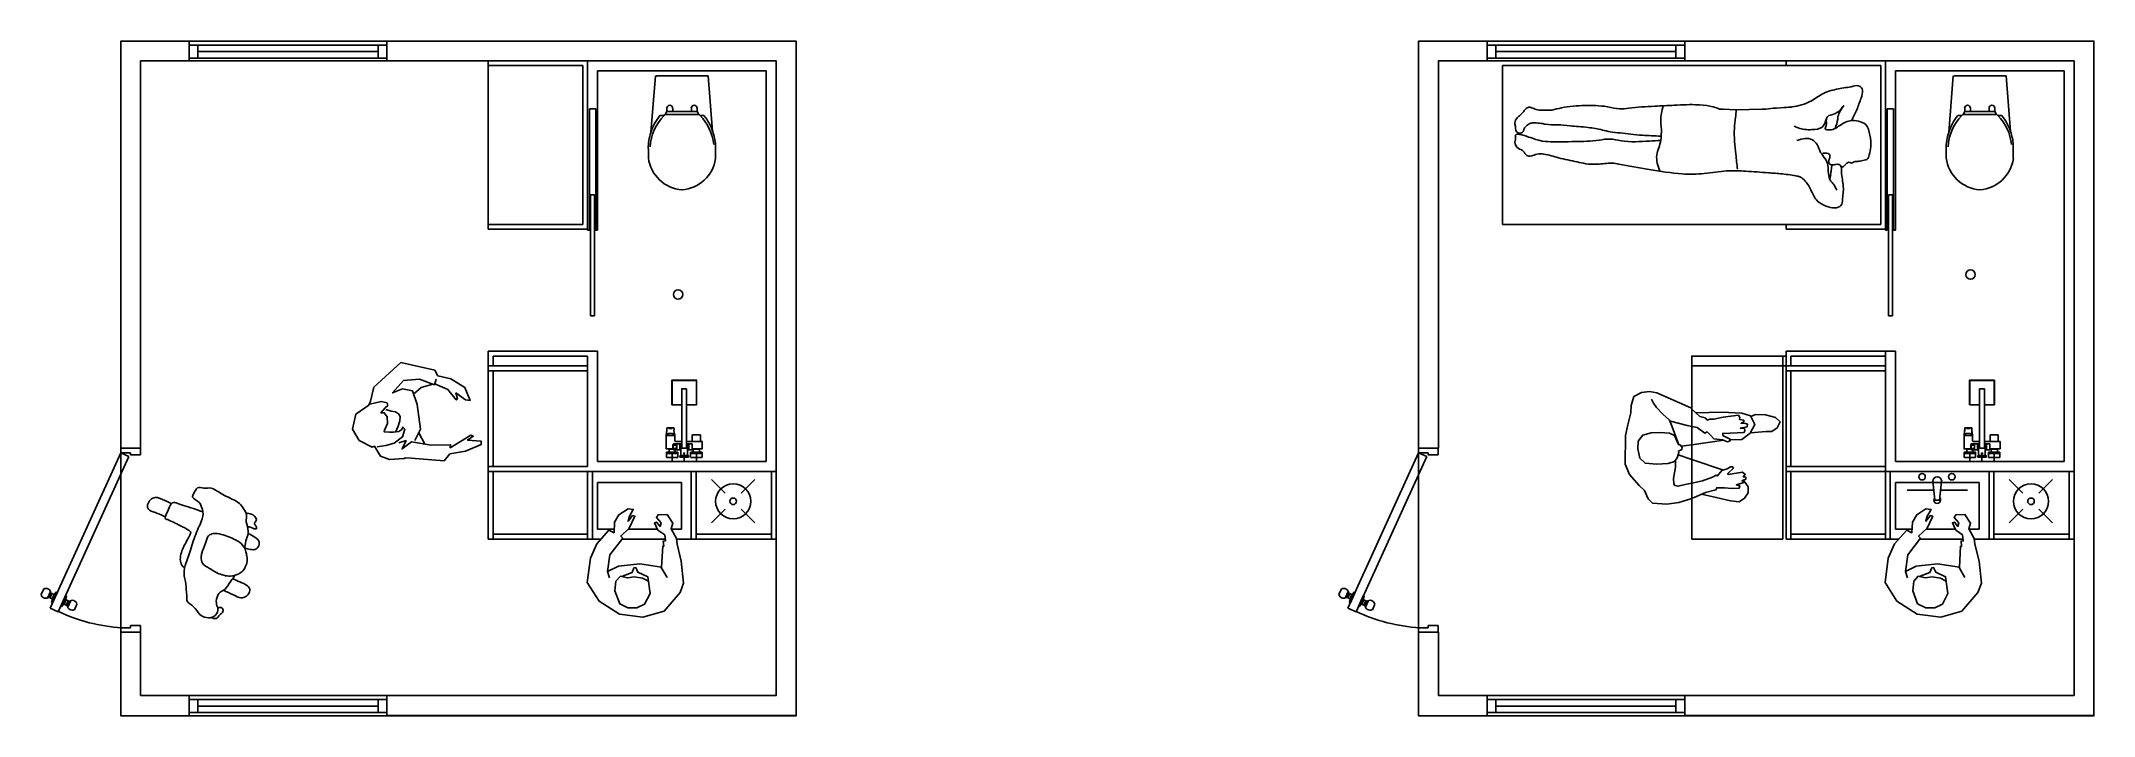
# Model space of a CAD drawing. Header units: millimetres. Extents: x 2.7 to 51.7, y -12.6 to 38.4.
# Drawn here: x 40.57 to 51.67, y 14.45 to 18.1 of the extents above; entities that cross this region are included whole.
import ezdxf

# ---------------------------------------------------------------- set-up
doc = ezdxf.new("R2010")
doc.units = ezdxf.units.MM
for name, color, linetype in [('discontinua', 2, 'Continuous'), ('fina', 6, 'Continuous'), ('mobiliario', 5, 'Continuous'), ('muro', 7, 'Continuous'), ('puerta', 9, 'Continuous'), ('ventanas', 6, 'Continuous')]:
    doc.layers.add(name, color=color, linetype=linetype)
doc.layers.add('outline', color=3, linetype='Continuous', true_color=0x00ff00)

msp = doc.modelspace()

# ---------------------------------------------------------------- linework, layer by layer
at = {"layer": 'discontinua', "ltscale": 0.01}
for centre in [(41.061, 15.855), (48.076, 15.855)]:
    msp.add_arc(centre, 0.929, 244.7989, 266.6926, dxfattribs=at)
at = {"layer": 'fina'}
for p, q in [((49.576, 17.751), (49.536, 17.755)), ((49.609, 17.744), (49.576, 17.751)), ((49.875, 17.731), (49.735, 17.729)), ((43.981, 16.133), (43.981, 16.266)), ((43.982, 16.266), (44.115, 16.266)), ((43.982, 16.133), (43.982, 16.265)), ((43.983, 16.265), (44.114, 16.265)), ((43.983, 16.134), (43.983, 16.265)), ((43.983, 16.265), (44.114, 16.265)), ((44.035, 15.899), (44.035, 16.22)), ((44.036, 16.22), (44.061, 16.22)), ((44.061, 16.22), (44.061, 15.899)), ((44.114, 16.265), (44.114, 16.133)), ((44.114, 16.265), (44.114, 16.134)), ((44.115, 16.266), (44.115, 16.133)), ((44.035, 16.132), (43.982, 16.132)), ((44.035, 16.133), (43.983, 16.133)), ((44.035, 16.133), (43.983, 16.133)), ((44.114, 16.133), (44.061, 16.133)), ((44.114, 16.133), (44.061, 16.133)), ((44.115, 16.132), (44.061, 16.132)), ((42.623, 16.002), (42.592, 15.939)), ((42.613, 15.981), (42.646, 15.92)), ((43.954, 15.994), (43.951, 15.969)), ((43.951, 15.969), (43.953, 15.983)), ((43.953, 15.983), (43.955, 15.995)), ((43.955, 16.008), (43.955, 16.006)), ((43.983, 16.004), (43.965, 16.004)), ((43.993, 16.006), (43.993, 16.008)), ((43.993, 15.995), (43.994, 15.983)), ((43.997, 15.969), (43.993, 15.994)), ((43.994, 15.983), (43.996, 15.969)), ((43.952, 15.969), (43.951, 15.969)), ((43.951, 15.895), (43.951, 15.966)), ((43.952, 15.969), (43.952, 15.969)), ((43.953, 15.969), (43.952, 15.969)), ((43.952, 15.969), (43.952, 15.969)), ((43.996, 15.967), (43.952, 15.967)), ((43.989, 15.894), (43.952, 15.894)), ((43.952, 15.877), (44.013, 15.877)), ((43.952, 15.87), (43.952, 15.876)), ((43.952, 15.87), (43.952, 15.87)), ((44.013, 15.87), (43.952, 15.87)), ((43.952, 15.87), (43.952, 15.869)), ((43.952, 15.848), (43.952, 15.869)), ((43.952, 15.869), (43.952, 15.869)), ((43.952, 15.869), (44.013, 15.869)), ((43.952, 15.869), (44.013, 15.869)), ((43.952, 15.869), (43.952, 15.869)), ((43.953, 15.97), (43.953, 15.969)), ((43.954, 15.969), (43.953, 15.969)), ((43.964, 15.977), (43.983, 15.977)), ((43.966, 15.893), (43.989, 15.893)), ((43.966, 15.893), (43.966, 15.877)), ((43.967, 15.978), (43.967, 15.977)), ((43.967, 15.977), (43.967, 15.978)), ((43.973, 15.894), (43.973, 15.893)), ((43.98, 15.978), (43.98, 15.977)), ((43.98, 15.977), (43.98, 15.978)), ((43.987, 15.895), (43.987, 15.915)), ((43.988, 15.916), (44.008, 15.916)), ((43.988, 15.895), (44.008, 15.895)), ((43.989, 15.916), (43.989, 15.92)), ((43.989, 15.914), (43.989, 15.914)), ((43.989, 15.897), (43.989, 15.913)), ((43.989, 15.899), (43.989, 15.913)), ((43.989, 15.897), (43.989, 15.913)), ((43.989, 15.899), (43.989, 15.899)), ((43.989, 15.897), (43.989, 15.898)), ((43.989, 15.898), (43.989, 15.898)), ((43.989, 15.897), (43.989, 15.897)), ((43.989, 15.896), (43.989, 15.896)), ((43.989, 15.891), (43.989, 15.895)), ((43.99, 15.921), (44.024, 15.921)), ((43.99, 15.914), (44.006, 15.914)), ((43.99, 15.914), (43.99, 15.914)), ((43.99, 15.914), (44.006, 15.914)), ((43.99, 15.914), (43.99, 15.914)), ((43.99, 15.914), (43.99, 15.914)), ((44.006, 15.896), (43.99, 15.896)), ((43.99, 15.896), (43.991, 15.896)), ((44.006, 15.896), (43.99, 15.896)), ((44.024, 15.89), (43.99, 15.89)), ((43.991, 15.917), (43.993, 15.917)), ((43.991, 15.917), (43.991, 15.916)), ((43.991, 15.914), (43.991, 15.914)), ((43.991, 15.896), (43.991, 15.896)), ((43.992, 15.896), (44.004, 15.896)), ((43.992, 15.896), (43.992, 15.896)), ((43.993, 15.916), (43.993, 15.917)), ((43.995, 15.969), (43.994, 15.97)), ((43.995, 15.969), (43.994, 15.969)), ((43.996, 15.969), (43.995, 15.969)), ((43.995, 15.969), (43.995, 15.969)), ((43.995, 15.917), (43.997, 15.917)), ((43.995, 15.917), (43.995, 15.916)), ((43.996, 15.969), (43.996, 15.969)), ((43.997, 15.94), (43.997, 15.966)), ((43.997, 15.916), (43.997, 15.917)), ((43.997, 15.896), (43.997, 15.896)), ((44.001, 15.917), (43.999, 15.917)), ((43.999, 15.917), (43.999, 15.916)), ((43.999, 15.896), (43.999, 15.896)), ((43.999, 15.877), (43.999, 15.89)), ((44.035, 15.935), (44.001, 15.935)), ((44.001, 15.916), (44.001, 15.917)), ((44.005, 15.917), (44.003, 15.917)), ((44.003, 15.917), (44.003, 15.916)), ((44.004, 15.896), (44.004, 15.896)), ((44.005, 15.916), (44.005, 15.917)), ((44.005, 15.914), (44.005, 15.914)), ((44.005, 15.896), (44.006, 15.896)), ((44.005, 15.896), (44.005, 15.896)), ((44.006, 15.914), (44.006, 15.914)), ((44.006, 15.914), (44.006, 15.914)), ((44.006, 15.914), (44.006, 15.914)), ((44.007, 15.913), (44.007, 15.897)), ((44.007, 15.913), (44.007, 15.897)), ((44.007, 15.899), (44.007, 15.899)), ((44.007, 15.898), (44.007, 15.898)), ((44.008, 15.895), (44.008, 15.915)), ((44.013, 15.876), (44.013, 15.87)), ((44.013, 15.87), (44.013, 15.87)), ((44.013, 15.869), (44.013, 15.87)), ((44.013, 15.869), (44.013, 15.848)), ((44.013, 15.869), (44.013, 15.869)), ((44.013, 15.869), (44.013, 15.869)), ((44.035, 15.921), (44.024, 15.921)), ((44.024, 15.92), (44.024, 15.92)), ((44.024, 15.891), (44.024, 15.92)), ((44.024, 15.891), (44.024, 15.92)), ((44.024, 15.92), (44.024, 15.92)), ((44.024, 15.913), (44.024, 15.913)), ((44.024, 15.907), (44.024, 15.907)), ((44.024, 15.903), (44.024, 15.903)), ((44.024, 15.898), (44.024, 15.898)), ((44.024, 15.894), (44.024, 15.894)), ((44.024, 15.89), (44.024, 15.891)), ((44.024, 15.891), (44.024, 15.89)), ((44.024, 15.89), (44.03, 15.89)), ((44.03, 15.92), (44.03, 15.858)), ((44.031, 15.92), (44.035, 15.92)), ((44.035, 15.899), (44.035, 15.911)), ((44.061, 15.899), (44.036, 15.899)), ((44.061, 15.899), (44.036, 15.899)), ((44.145, 15.935), (44.061, 15.935)), ((44.072, 15.921), (44.061, 15.921)), ((44.061, 15.92), (44.066, 15.92)), ((44.061, 15.899), (44.061, 15.911)), ((44.066, 15.858), (44.066, 15.92)), ((44.066, 15.889), (44.072, 15.889)), ((44.072, 15.92), (44.072, 15.921)), ((44.072, 15.92), (44.073, 15.92)), ((44.072, 15.92), (44.072, 15.89)), ((44.073, 15.89), (44.072, 15.891)), ((44.072, 15.89), (44.072, 15.89)), ((44.073, 15.92), (44.073, 15.921)), ((44.091, 15.921), (44.073, 15.921)), ((44.073, 15.89), (44.073, 15.92)), ((44.073, 15.89), (44.073, 15.89)), ((44.073, 15.889), (44.091, 15.89)), ((44.083, 15.87), (44.083, 15.876)), ((44.083, 15.87), (44.083, 15.87)), ((44.083, 15.87), (44.084, 15.869)), ((44.083, 15.848), (44.083, 15.869)), ((44.083, 15.869), (44.083, 15.869)), ((44.084, 15.869), (44.083, 15.869)), ((44.084, 15.877), (44.144, 15.877)), ((44.144, 15.87), (44.084, 15.87)), ((44.084, 15.869), (44.144, 15.869)), ((44.084, 15.869), (44.144, 15.869)), ((44.091, 15.92), (44.091, 15.89)), ((44.091, 15.92), (44.091, 15.92)), ((44.091, 15.92), (44.091, 15.92)), ((44.091, 15.92), (44.091, 15.92)), ((44.145, 15.894), (44.091, 15.894)), ((44.091, 15.89), (44.091, 15.89)), ((44.091, 15.89), (44.091, 15.89)), ((44.092, 15.935), (44.092, 15.97)), ((44.093, 15.97), (44.135, 15.97)), ((44.097, 15.893), (44.131, 15.893)), ((44.097, 15.893), (44.097, 15.877)), ((44.105, 15.894), (44.105, 15.893)), ((44.123, 15.893), (44.123, 15.894)), ((44.131, 15.877), (44.131, 15.893)), ((44.136, 15.97), (44.136, 15.935)), ((44.144, 15.869), (44.145, 15.87)), ((44.145, 15.869), (44.144, 15.869)), ((44.145, 15.876), (44.145, 15.87)), ((44.145, 15.87), (44.145, 15.87)), ((44.145, 15.869), (44.145, 15.848)), ((44.145, 15.869), (44.145, 15.869)), ((44.146, 15.895), (44.146, 15.934)), ((44.013, 15.848), (43.952, 15.848)), ((43.983, 15.83), (43.983, 15.865)), ((44.025, 15.849), (44.026, 15.858)), ((44.027, 15.849), (44.025, 15.849)), ((44.026, 15.858), (44.027, 15.858)), ((44.027, 15.858), (44.07, 15.858)), ((44.027, 15.849), (44.07, 15.849)), ((44.031, 15.849), (44.066, 15.849)), ((44.048, 15.831), (44.048, 15.866)), ((44.07, 15.858), (44.071, 15.858)), ((44.071, 15.849), (44.07, 15.849)), ((44.071, 15.858), (44.071, 15.849)), ((44.144, 15.848), (44.084, 15.848)), ((44.096, 15.848), (44.132, 15.848)), ((44.114, 15.83), (44.114, 15.865)), ((43.58, 15.461), (43.58, 15.712)), ((43.58, 15.712), (44.033, 15.712)), ((44.033, 15.461), (44.033, 15.712)), ((44.269, 15.655), (44.195, 15.729)), ((44.356, 15.655), (44.43, 15.729)), ((44.269, 15.568), (44.195, 15.494)), ((44.356, 15.568), (44.43, 15.494)), ((43.67, 15.461), (43.58, 15.461)), ((43.903, 15.461), (43.747, 15.461)), ((44.033, 15.461), (43.978, 15.461))]:
    msp.add_line(p, q, dxfattribs=at)
for points in [[(49.735, 17.729), (49.664, 17.731), (49.645, 17.732)], [(42.505, 15.927), (42.545, 15.939), (42.523, 15.894), (42.574, 15.932), (42.681, 15.914), (42.785, 15.917), (42.783, 15.901), (42.895, 15.968), (42.908, 15.963), (42.877, 15.942), (42.95, 15.937), (42.951, 15.919), (42.866, 15.882), (42.782, 15.867), (42.75, 15.83), (42.573, 15.844), (42.542, 15.847), (42.534, 15.842), (42.455, 15.838), (42.406, 15.856), (42.375, 15.909), (42.362, 15.904), (42.291, 15.94), (42.255, 16.002), (42.273, 16.082), (42.344, 16.131), (42.353, 16.153), (42.371, 16.229), (42.517, 16.361), (42.7, 16.321), (42.716, 16.29), (42.787, 16.273), (42.862, 16.227), (42.891, 16.156), (42.866, 16.159), (42.814, 16.197), (42.822, 16.166), (42.816, 16.159), (42.771, 16.215), (42.7, 16.247)], [(42.623, 16.002), (42.605, 16.135), (42.579, 16.209), (42.525, 16.219), (42.472, 16.197), (42.53, 16.264), (42.618, 16.272), (42.698, 16.241), (42.707, 16.272)], [(42.585, 16.191), (42.626, 16.226), (42.69, 16.245)], [(49.494, 16.112), (49.489, 16.117), (49.305, 16.198), (49.266, 16.204), (49.222, 16.2), (49.181, 16.177), (49.167, 16.13), (49.165, 16.089), (49.148, 16.025), (49.136, 15.967), (49.134, 15.811), (49.157, 15.756), (49.21, 15.696), (49.239, 15.669), (49.259, 15.624), (49.282, 15.601), (49.36, 15.595), (49.424, 15.605), (49.494, 15.627)], [(42.349, 16.137), (42.41, 16.151), (42.442, 16.143), (42.447, 16.13), (42.432, 16.116), (42.409, 16.09), (42.427, 16.09), (42.442, 16.067), (42.445, 16.031), (42.429, 15.996), (42.427, 15.986), (42.456, 15.985), (42.477, 15.985), (42.506, 15.988), (42.522, 16), (42.528, 16.012), (42.538, 16.002), (42.525, 15.959), (42.48, 15.925), (42.435, 15.912), (42.388, 15.905)], [(42.435, 16.108), (42.465, 16.098), (42.487, 16.095), (42.503, 16.084), (42.512, 16.07), (42.511, 16.046), (42.502, 16.017), (42.488, 15.985)], [(49.424, 15.917), (49.389, 16.013), (49.374, 16.05), (49.337, 16.082), (49.303, 16.119), (49.288, 16.142), (49.276, 16.163)], [(49.379, 16.045), (49.469, 16.021), (49.494, 16.016)], [(49.438, 15.909), (49.494, 15.916)], [(49.494, 15.709), (49.459, 15.702), (49.42, 15.692), (49.403, 15.696), (49.397, 15.706), (49.395, 15.735), (49.407, 15.795), (49.407, 15.835)], [(49.42, 15.862), (49.494, 15.837)], [(43.634, 15.232), (43.645, 15.198)], [(43.851, 15.181), (43.823, 15.195), (43.778, 15.202), (43.741, 15.197), (43.703, 15.206), (43.679, 15.18), (43.674, 15.127), (43.7, 15.057), (43.744, 15.035), (43.793, 15.035), (43.834, 15.055), (43.864, 15.112), (43.851, 15.203), (43.798, 15.227), (43.786, 15.253), (43.776, 15.251), (43.766, 15.226), (43.714, 15.207)], [(43.924, 15.253), (43.956, 15.199)], [(50.649, 15.232), (50.66, 15.198)], [(50.866, 15.181), (50.838, 15.195), (50.793, 15.202), (50.756, 15.197), (50.718, 15.206), (50.694, 15.18), (50.689, 15.127), (50.715, 15.057), (50.759, 15.035), (50.808, 15.035), (50.849, 15.055), (50.879, 15.112), (50.866, 15.203), (50.813, 15.227), (50.801, 15.253), (50.791, 15.251), (50.781, 15.226), (50.729, 15.207)], [(50.939, 15.253), (50.971, 15.199)]]:
    msp.add_lwpolyline(points, dxfattribs=at)
at = {"layer": 'fina', "ltscale": 6}
for points in [[(49.495, 16.016), (49.524, 16.01), (49.565, 15.98), (49.578, 15.986), (49.596, 15.969), (49.613, 15.949), (49.66, 15.943), (49.687, 15.932), (49.701, 15.938), (49.701, 15.947), (49.662, 15.967), (49.662, 15.978), (49.777, 15.984), (49.781, 15.994), (49.779, 16.004), (49.756, 16.006), (49.793, 16.013), (49.795, 16.029), (49.785, 16.031), (49.761, 16.033), (49.775, 16.041), (49.775, 16.05), (49.752, 16.054), (49.754, 16.064), (49.746, 16.076), (49.664, 16.066), (49.613, 16.056), (49.592, 16.056), (49.578, 16.05), (49.567, 16.062), (49.537, 16.07), (49.495, 16.11)], [(49.701, 15.943), (49.765, 15.945), (49.81, 15.98), (49.835, 16.027), (49.812, 16.074), (49.765, 16.087), (49.656, 16.093), (49.517, 16.089)], [(49.811, 15.982), (49.896, 15.988), (49.927, 15.988), (49.956, 16.008), (49.972, 16.041), (49.947, 16.064), (49.892, 16.078), (49.839, 16.08), (49.814, 16.069)], [(49.495, 15.917), (49.667, 15.941)], [(49.495, 15.837), (49.666, 15.78)], [(49.495, 15.628), (49.508, 15.632), (49.568, 15.659), (49.625, 15.673), (49.629, 15.684), (49.672, 15.684), (49.713, 15.681), (49.75, 15.682), (49.754, 15.694), (49.736, 15.7), (49.775, 15.712), (49.777, 15.718), (49.765, 15.721), (49.787, 15.731), (49.787, 15.741), (49.773, 15.743), (49.783, 15.756), (49.769, 15.768), (49.691, 15.756), (49.689, 15.762), (49.719, 15.79), (49.715, 15.797), (49.703, 15.797), (49.685, 15.786), (49.656, 15.778), (49.631, 15.747), (49.627, 15.753), (49.606, 15.741), (49.553, 15.721), (49.495, 15.709)], [(49.774, 15.725), (49.8, 15.69), (49.8, 15.657), (49.779, 15.628), (49.75, 15.608), (49.703, 15.614), (49.627, 15.632), (49.547, 15.65)]]:
    msp.add_lwpolyline(points, dxfattribs=at)
at = {"layer": 'fina'}
for points in [[(49.442, 15.902), (49.434, 15.914), (49.422, 15.918), (49.413, 15.938), (49.401, 15.967), (49.374, 15.98), (49.323, 15.984), (49.274, 15.982), (49.229, 15.969), (49.204, 15.936), (49.202, 15.895), (49.214, 15.844), (49.243, 15.817), (49.305, 15.811), (49.366, 15.815), (49.401, 15.827), (49.415, 15.846), (49.424, 15.875), (49.422, 15.883), (49.44, 15.891)], [(43.926, 15.255), (43.808, 15.272), (43.693, 15.26), (43.634, 15.232), (43.647, 15.321), (43.716, 15.411), (43.705, 15.423), (43.751, 15.465), (43.782, 15.53), (43.769, 15.534), (43.745, 15.503), (43.75, 15.527), (43.773, 15.567), (43.745, 15.571), (43.695, 15.538), (43.672, 15.499), (43.669, 15.441), (43.641, 15.455), (43.576, 15.381), (43.541, 15.304), (43.524, 15.172), (43.588, 15.071), (43.698, 15.001), (43.825, 14.984), (43.939, 15.016), (44.026, 15.118), (44.045, 15.168), (44.032, 15.287), (44.01, 15.379), (44.006, 15.409), (43.977, 15.462), (43.986, 15.493), (43.956, 15.54), (43.907, 15.538), (43.898, 15.524), (43.923, 15.495), (43.918, 15.475), (43.899, 15.499), (43.888, 15.494), (43.906, 15.455), (43.943, 15.429), (43.947, 15.397), (43.935, 15.396), (43.938, 15.368), (43.932, 15.368)], [(50.941, 15.255), (50.823, 15.272), (50.708, 15.26), (50.649, 15.232), (50.662, 15.321), (50.731, 15.411), (50.72, 15.423), (50.766, 15.465), (50.797, 15.53), (50.784, 15.534), (50.76, 15.503), (50.765, 15.527), (50.788, 15.567), (50.76, 15.571), (50.71, 15.538), (50.687, 15.499), (50.684, 15.441), (50.656, 15.455), (50.591, 15.381), (50.556, 15.304), (50.539, 15.172), (50.603, 15.071), (50.713, 15.001), (50.84, 14.984), (50.954, 15.016), (51.041, 15.118), (51.06, 15.168), (51.047, 15.287), (51.025, 15.379), (51.021, 15.409), (50.992, 15.462), (51.001, 15.493), (50.971, 15.54), (50.922, 15.538), (50.913, 15.524), (50.938, 15.495), (50.933, 15.475), (50.914, 15.499), (50.903, 15.494), (50.921, 15.455), (50.958, 15.429), (50.962, 15.397), (50.95, 15.396), (50.953, 15.368), (50.947, 15.368)]]:
    msp.add_lwpolyline(points, close=True, dxfattribs=at)
for centre, radius in [((44.015, 16.73), 0.0254), ((44.048, 15.87), 0.00285), ((44.048, 15.87), 0.00294), ((44.313, 15.611), 0.095), ((44.313, 15.611), 0.0178)]:
    msp.add_circle(centre, radius, dxfattribs=at)
for centre, radius, start, end in [((43.982, 16.266), 0.000263, 90, 180), ((43.983, 16.265), 0.000175, 90, 180), ((44.114, 16.265), 0.000175, 0, 90), ((44.115, 16.266), 0.000263, 0, 90), ((43.982, 16.133), 0.000263, 180, 270), ((43.983, 16.134), 0.000175, 180, 270), ((44.114, 16.134), 0.000175, 270, 0), ((44.115, 16.133), 0.000263, 270, 0), ((43.974, 10.723), 5.286, 89.7992, 90.2008), ((43.955, 16.008), 0.000438, 90.2136, 172.9481), ((43.955, 16.006), 0.000438, 172.9481, 179.9437), ((43.96, 16.004), 0.00238, 0.0039, 4.0778), ((43.987, 16.004), 0.00237, 175.9177, 179.9994), ((43.992, 16.008), 0.000438, 7.0519, 89.7865), ((43.993, 16.006), 0.000438, 0.0563, 7.0519), ((43.952, 15.969), 0.000439, 173.1724, 268.4629), ((43.952, 15.966), 0.000876, 90, 180), ((43.952, 15.895), 0.000876, 180, 270), ((43.951, 15.969), 0.000553, 1.2257, 5.3816), ((43.952, 15.876), 0.000438, 90, 180), ((43.952, 15.869), 0.000438, 90, 135), ((43.952, 15.869), 0.000438, 225, 270), ((43.974, 15.96), 0.0219, 137.7967, 161.095), ((43.954, 16.005), 0.0364, 268.965, 270.3829), ((43.953, 15.969), 0.000263, 270, 350.0461), ((43.966, 15.893), 0.000175, 90, 180), ((43.99, 15.92), 0.000876, 90, 180), ((43.99, 15.913), 0.000876, 90, 180), ((43.99, 15.913), 0.000789, 90, 180), ((43.998, 15.905), 0.0103, 151.8459, 152.892), ((43.998, 15.905), 0.0099, 157.0278, 158.3627), ((43.998, 15.905), 0.00933, 167.6573, 170.4941), ((43.998, 15.905), 0.00933, 189.5059, 192.3427), ((43.998, 15.905), 0.0099, 201.6373, 202.9722), ((43.998, 15.905), 0.0103, 207.108, 208.1541), ((43.99, 15.897), 0.000876, 180, 270), ((43.99, 15.897), 0.000876, 180, 181.1748), ((43.99, 15.897), 0.000876, 181.1748, 185.0251), ((43.99, 15.897), 0.000789, 180, 270), ((43.99, 15.891), 0.000876, 180, 270), ((43.974, 15.96), 0.0219, 18.905, 42.2033), ((43.991, 15.917), 0.000438, 90, 180), ((43.991, 15.914), 0.000438, 91.1956, 126.863), ((43.993, 15.917), 0.000438, 0, 90), ((43.998, 15.905), 0.0103, 241.8064, 242.852), ((43.998, 15.905), 0.0099, 246.9779, 248.311), ((43.995, 15.969), 0.000263, 190.1132, 270), ((43.995, 15.917), 0.000438, 90, 180), ((43.996, 15.969), 0.00043, 269.8065, 2.7715), ((43.996, 15.969), 0.000439, 271.1524, 6.8324), ((43.996, 15.966), 0.000876, 0, 90), ((43.998, 15.905), 0.00933, 257.561, 260.3724), ((44.001, 15.94), 0.00438, 180, 270), ((43.997, 15.917), 0.000438, 0, 90), ((43.999, 15.917), 0.000438, 90, 180), ((43.998, 15.905), 0.00933, 279.6276, 282.439), ((44.001, 15.917), 0.000438, 0, 90), ((43.998, 15.905), 0.0099, 291.689, 293.0221), ((44.003, 15.917), 0.000438, 90, 180), ((43.998, 15.905), 0.0103, 297.148, 298.1936), ((44.004, 15.914), 0.000438, 53.137, 88.8044), ((44.005, 15.917), 0.000438, 0, 90), ((44.006, 15.913), 0.000876, 0, 90), ((44.006, 15.913), 0.000789, 0, 90), ((44.006, 15.897), 0.000876, 270, 0), ((44.006, 15.897), 0.000789, 270, 0), ((43.998, 15.905), 0.0103, 27.189, 28.2338), ((43.998, 15.905), 0.0099, 21.7418, 23.0728), ((43.998, 15.905), 0.00933, 9.7508, 12.5363), ((43.998, 15.905), 0.00933, 347.4637, 350.2492), ((43.998, 15.905), 0.0099, 336.9272, 338.2582), ((43.998, 15.905), 0.0103, 331.7662, 332.811), ((44.013, 15.876), 0.000438, 0, 90), ((44.013, 15.869), 0.000438, 45, 90), ((44.013, 15.869), 0.000438, 270, 315), ((44.024, 15.92), 0.000175, 0, 90), ((44.214, 15.92), 0.19, 179.8677, 179.8725), ((44.024, 15.92), 0.000178, 90.0332, 134.6791), ((44.024, 15.916), 0.000263, 0, 90), ((44.02, 15.914), 0.00398, 0.0372, 5.5189), ((44.024, 15.914), 0.000263, 270, 0.0006), ((44.024, 15.896), 0.000263, 0, 90), ((44.02, 15.896), 0.00398, 354.5277, 0.0161), ((44.024, 15.894), 0.000263, 270, 360), ((44.024, 15.89), 0.000175, 270, 0), ((44.024, 15.89), 0.000178, 225.3311, 269.9668), ((44.031, 15.92), 0.000438, 90, 180), ((44.036, 15.899), 0.000438, 180, 270), ((44.036, 15.899), 0.000438, 180, 270), ((44.061, 15.899), 0.000438, 270, 0), ((44.061, 15.899), 0.000438, 270, 0), ((44.066, 15.92), 0.000438, 0, 90), ((44.072, 15.921), 0.000178, 45.7534, 90.7998), ((44.262, 15.89), 0.19, 180.1273, 180.1322), ((44.072, 15.89), 0.000178, 269.2002, 314.2568), ((44.084, 15.876), 0.000438, 90, 180), ((44.084, 15.869), 0.000438, 90, 135), ((44.084, 15.869), 0.000438, 225, 270), ((44.093, 15.97), 0.000438, 90, 180), ((44.097, 15.893), 0.000175, 90, 180), ((44.131, 15.893), 0.000175, 0, 90), ((44.135, 15.97), 0.000438, 0, 90), ((44.144, 15.876), 0.000438, 0, 90), ((44.144, 15.869), 0.000438, 45, 90), ((44.144, 15.869), 0.000438, 270, 315), ((44.145, 15.934), 0.000876, 0, 90), ((44.145, 15.895), 0.000876, 270, 0), ((44.026, 15.858), 0.000438, 90, 179.5), ((44.071, 15.858), 0.000438, 0.5, 90)]:
    msp.add_arc(centre, radius, start, end, dxfattribs=at)
for centre, major_axis, ratio, start_param, end_param in [((43.983, 16.265), (0.000124, -0.000124), 0.999695, 2.356347, 3.926839), ((44.114, 16.265), (-0.000124, -0.000124), 0.999695, 2.356347, 3.926839), ((43.983, 16.133), (0.000124, 0.000124), 0.999695, 2.356347, 3.926839), ((44.114, 16.133), (-0.000124, 0.000124), 0.999695, 2.356347, 3.926839), ((43.954, 15.995), (0.00037, 0.00306), 0.014786, 4.590765, 6.16268), ((43.955, 16.008), (0, -0.000435), 1, 3.142035, 3.14532), ((49.298, 59.196), (-5.304, -43.524), 0.014834, -0.12208, -0.120623), ((43.955, 16.006), (0.000438, 0), 0.992426, 3.020395, 3.141586), ((44.42, 7.231), (-0.463, 8.837), 0.00262, -0.119675, -0.117985), ((43.528, 7.242), (0.463, 8.826), 0.002622, 0.118059, 0.119749), ((38.661, 59.105), (5.293, -43.433), 0.014849, 0.120749, 0.122207), ((43.993, 16.006), (-0.000438, 0), 0.992426, 3.141593, 3.26279), ((43.993, 15.995), (0.00037, -0.00306), 0.014786, 3.261876, 4.835416), ((43.951, 15.969), (0, -0.000438), 1, 4.591117, 6.283185), ((43.952, 15.969), (0, -0.000263), 1, 0, 1.170344), ((43.974, 15.967), (0.0213, 0), 0.529919, 0.150121, 2.991472), ((43.974, 15.967), (-0.0216, 0), 0.529919, 3.805511, 5.693091), ((43.995, 15.97), (0.000253, 0.00007), 0.75542, 3.152045, 3.361607), ((43.995, 15.969), (0.000259, 0.000046), 0.77862, 3.032408, 3.141593), ((43.996, 15.969), (0.000025, -0.000263), 0.003842, 5.724366, 6.283035), ((43.996, 15.969), (0, 0.000438), 0.999888, 3.141593, 4.833647), ((44.024, 15.914), (0.000263, 0), 0.857143, 0, 0.377202), ((44.024, 15.896), (0.000263, 0), 0.857143, 5.909421, 6.283185)]:
    msp.add_ellipse(centre, major_axis=major_axis, ratio=ratio, start_param=start_param, end_param=end_param, dxfattribs=at)
for points, knots in [([(49.536, 17.755), (49.534, 17.755), (49.489, 17.758), (49.408, 17.753), (49.281, 17.747), (49.182, 17.742), (49.105, 17.729), (49.038, 17.747), (48.966, 17.752), (48.887, 17.752), (48.788, 17.742), (48.737, 17.724), (48.702, 17.726), (48.673, 17.725), (48.642, 17.732), (48.616, 17.748), (48.594, 17.731), (48.582, 17.714), (48.565, 17.697), (48.549, 17.686), (48.535, 17.661), (48.543, 17.636), (48.54, 17.616), (48.556, 17.601), (48.573, 17.602), (48.586, 17.609), (48.587, 17.63), (48.606, 17.647), (48.625, 17.657), (48.643, 17.659), (48.68, 17.655), (48.722, 17.646), (48.777, 17.649), (48.835, 17.64), (48.926, 17.636), (49, 17.622), (49.056, 17.608), (49.132, 17.601), (49.2, 17.59), (49.292, 17.588), (49.328, 17.585)], [0.547915, 0.547915, 0.547915, 0.547915, 0.5503875, 0.6154483, 0.6681126, 0.7402372, 0.7655374, 0.7935729, 0.821967, 0.8631144, 0.931325, 0.9670047, 0.9825849, 0.9885362, 0.9978095, 1.0083785, 1.0164104, 1.024833, 1.0367824, 1.0439945, 1.0544887, 1.0606742, 1.0697621, 1.0745271, 1.0797639, 1.0896689, 1.0973149, 1.1038622, 1.1121122, 1.1213254, 1.1325137, 1.1407977, 1.1726641, 1.2177528, 1.269993, 1.3098588, 1.3307764, 1.3570827, 1.4166919, 1.4510419, 1.4510419, 1.4510419, 1.4510419]), ([(50.358, 17.669), (50.368, 17.689), (50.388, 17.729), (50.406, 17.784), (50.423, 17.828), (50.403, 17.864), (50.349, 17.851), (50.287, 17.843), (50.206, 17.823), (50.148, 17.778), (50.09, 17.753), (50.045, 17.744), (50.019, 17.742), (49.952, 17.738)], [0.0015396, 0.0015396, 0.0015396, 0.0015396, 0.0342276, 0.0677901, 0.0895478, 0.10126, 0.1202599, 0.1604189, 0.2023025, 0.2401102, 0.2695865, 0.296041, 0.3079376, 0.3079376, 0.3079376, 0.3079376]), ([(49.645, 17.732), (49.634, 17.736), (49.622, 17.741), (49.61, 17.744), (49.609, 17.744)], [0.4922918, 0.4922918, 0.4922918, 0.4922918, 0.50984649, 0.51104583, 0.51104583, 0.51104583, 0.51104583]), ([(49.735, 17.729), (49.725, 17.634), (49.721, 17.585), (49.731, 17.507), (49.738, 17.434), (49.741, 17.407)], [0.0423516, 0.0423516, 0.0423516, 0.0423516, 0.0480948, 0.1177388, 0.1578626, 0.1578626, 0.1578626, 0.1578626]), ([(49.952, 17.738), (49.95, 17.738), (49.931, 17.737), (49.907, 17.733), (49.882, 17.731), (49.875, 17.731)], [0.33831386, 0.33831386, 0.33831386, 0.33831386, 0.34132799, 0.36956063, 0.37992922, 0.37992922, 0.37992922, 0.37992922]), ([(49.327, 17.563), (49.306, 17.562), (49.239, 17.558), (49.143, 17.55), (49.053, 17.575), (48.967, 17.558), (48.861, 17.556), (48.754, 17.555), (48.678, 17.557), (48.61, 17.583), (48.533, 17.604), (48.546, 17.57), (48.533, 17.547), (48.555, 17.514), (48.585, 17.512), (48.598, 17.476), (48.626, 17.477), (48.664, 17.492), (48.713, 17.488), (48.784, 17.463), (48.869, 17.45), (48.95, 17.427), (49.06, 17.443), (49.139, 17.427), (49.267, 17.405), (49.422, 17.379), (49.563, 17.38), (49.678, 17.402), (49.793, 17.396), (49.891, 17.389), (49.985, 17.382), (50.05, 17.374), (50.086, 17.365), (50.115, 17.337), (50.142, 17.291), (50.166, 17.231), (50.219, 17.207), (50.262, 17.193), (50.307, 17.206), (50.309, 17.258), (50.319, 17.317), (50.301, 17.374), (50.305, 17.414), (50.299, 17.423), (50.299, 17.424)], [1.592161, 1.592161, 1.592161, 1.592161, 1.624311, 1.701064, 1.730369, 1.760293, 1.829816, 1.901128, 1.932374, 1.956849, 1.968817, 1.980953, 1.987903, 2.004518, 2.021552, 2.036421, 2.049532, 2.060567, 2.077344, 2.123464, 2.18702, 2.242059, 2.270317, 2.290254, 2.375518, 2.465545, 2.524943, 2.585547, 2.638452, 2.701558, 2.738127, 2.778207, 2.789293, 2.808149, 2.841786, 2.871924, 2.899612, 2.923863, 2.941225, 2.9588, 2.993572, 3.032204, 3.047234, 3.049009, 3.049009, 3.049009, 3.049009]), ([(43.963, 16.006), (43.963, 16.006), (43.963, 16.006), (43.963, 16.006), (43.963, 16.006), (43.963, 16.006)], [0.8744436, 0.8744436, 0.8744436, 0.8744436, 0.9076404, 0.9537794, 1, 1, 1, 1]), ([(43.985, 16.006), (43.985, 16.006), (43.985, 16.006), (43.985, 16.006), (43.985, 16.006), (43.985, 16.006)], [0, 0, 0, 0, 0.0462213, 0.092361, 0.1256297, 0.1256297, 0.1256297, 0.1256297]), ([(43.952, 15.969), (43.952, 15.969), (43.952, 15.969), (43.952, 15.969), (43.952, 15.969), (43.952, 15.969), (43.952, 15.969), (43.951, 15.969), (43.951, 15.969), (43.951, 15.969), (43.951, 15.969), (43.951, 15.969)], [0, 0, 0, 0, 0.086006, 0.170142, 0.25313, 0.335483, 0.417537, 0.499509, 0.663485, 0.82921, 1, 1, 1, 1]), ([(43.953, 15.97), (43.953, 15.97), (43.953, 15.97), (43.954, 15.971), (43.954, 15.971)], [0, 0, 0, 0, 0.0206709, 0.03135992, 0.03135992, 0.03135992, 0.03135992]), ([(43.994, 15.969), (43.994, 15.969), (43.994, 15.969), (43.994, 15.969), (43.994, 15.969), (43.994, 15.969), (43.994, 15.969), (43.994, 15.969), (43.994, 15.969), (43.994, 15.969), (43.994, 15.969), (43.994, 15.969), (43.995, 15.969), (43.995, 15.969), (43.995, 15.969)], [0.2265868, 0.2265868, 0.2265868, 0.2265868, 0.2279138, 0.2733308, 0.31871, 0.364059, 0.4093853, 0.4546964, 0.5, 0.5453036, 0.5906147, 0.635941, 0.68129, 0.6845875, 0.6845875, 0.6845875, 0.6845875]), ([(44.073, 15.921), (44.073, 15.921), (44.073, 15.921), (44.073, 15.921), (44.073, 15.921), (44.073, 15.921)], [0, 0, 0, 0, 0.5, 0.5, 1, 1, 1, 1]), ([(44.091, 15.89), (44.091, 15.89), (44.091, 15.89), (44.091, 15.89), (44.091, 15.89), (44.091, 15.89)], [0.2395944, 0.2395944, 0.2395944, 0.2395944, 0.5, 0.5, 1, 1, 1, 1]), ([(41.672, 15.359), (41.675, 15.378), (41.681, 15.41), (41.699, 15.449), (41.675, 15.5), (41.689, 15.54), (41.657, 15.586), (41.631, 15.614), (41.552, 15.644), (41.495, 15.69), (41.453, 15.678), (41.413, 15.693), (41.4, 15.652), (41.381, 15.631), (41.431, 15.607), (41.437, 15.585), (41.455, 15.541), (41.43, 15.484), (41.392, 15.399), (41.374, 15.328), (41.366, 15.305), (41.36, 15.289), (41.348, 15.267), (41.342, 15.206), (41.355, 15.179), (41.356, 15.12), (41.362, 15.095), (41.356, 15.067), (41.401, 15.044), (41.425, 14.996), (41.465, 14.979), (41.508, 14.982), (41.534, 15.021), (41.521, 15.046), (41.516, 15.081), (41.536, 15.125), (41.569, 15.13), (41.593, 15.175), (41.614, 15.201), (41.623, 15.212)], [5.976222, 5.976222, 5.976222, 5.976222, 6.291611, 6.614515, 6.967464, 7.27976, 7.628208, 7.935403, 8.385906, 8.801041, 9.113336, 9.401853, 9.697661, 9.923722, 10.25073, 10.48788, 10.80922, 11.190829, 11.67671, 12.15702, 12.15702, 12.15702, 12.485732, 12.852503, 13.129753, 13.503349, 13.757184, 13.988877, 14.31885, 14.680479, 14.99238, 15.306458, 15.613696, 15.865754, 16.156535, 16.481215, 16.750741, 17.116397, 17.363937, 17.363937, 17.363937, 17.363937]), ([(41.244, 15.527), (41.208, 15.545), (41.18, 15.551), (41.133, 15.573), (41.171, 15.645), (41.23, 15.622), (41.26, 15.606), (41.278, 15.598)], [0, 0, 0, 0, 0.337674, 0.636382, 1.000775, 1.345254, 1.671456, 1.671456, 1.671456, 1.671456]), ([(41.348, 15.252), (41.342, 15.255), (41.329, 15.264), (41.322, 15.298), (41.329, 15.335), (41.342, 15.367), (41.361, 15.398), (41.372, 15.423), (41.385, 15.442), (41.367, 15.459), (41.323, 15.478), (41.26, 15.513), (41.236, 15.516), (41.257, 15.557), (41.267, 15.587), (41.288, 15.612), (41.321, 15.592), (41.367, 15.582), (41.421, 15.563), (41.438, 15.556), (41.447, 15.553)], [0, 0, 0, 0, 0.223626, 0.504411, 0.806483, 1.099785, 1.394504, 1.655818, 1.870327, 2.081965, 2.436525, 2.85914, 3.052396, 3.35259, 3.651114, 3.896862, 4.174814, 4.52628, 4.896712, 5.152416, 5.152416, 5.152416, 5.152416]), ([(41.687, 15.475), (41.694, 15.473), (41.706, 15.471), (41.743, 15.454), (41.733, 15.481), (41.719, 15.491), (41.741, 15.507), (41.729, 15.531), (41.709, 15.543), (41.689, 15.547), (41.679, 15.547)], [0, 0, 0, 0, 0.23045, 0.494537, 0.695127, 0.882239, 1.098772, 1.332627, 1.571557, 1.837672, 1.837672, 1.837672, 1.837672]), ([(41.438, 15.308), (41.438, 15.298), (41.437, 15.271), (41.486, 15.249), (41.522, 15.22), (41.596, 15.199), (41.64, 15.22), (41.666, 15.23), (41.692, 15.289), (41.682, 15.32), (41.679, 15.345), (41.662, 15.378), (41.624, 15.405), (41.549, 15.435), (41.504, 15.439), (41.473, 15.427), (41.461, 15.384), (41.439, 15.332), (41.438, 15.316), (41.438, 15.308)], [0, 0, 0, 0, 0.281247, 0.621074, 0.965412, 1.38727, 1.719618, 1.976621, 2.357581, 2.632561, 2.878494, 3.1657, 3.504842, 3.948759, 4.278236, 4.537522, 4.861726, 5.230643, 5.470937, 5.470937, 5.470937, 5.470937]), ([(41.672, 15.359), (41.682, 15.355), (41.702, 15.35), (41.731, 15.348), (41.747, 15.363), (41.756, 15.394), (41.726, 15.419), (41.704, 15.432), (41.691, 15.436)], [0, 0, 0, 0, 0.281709, 0.539255, 0.753916, 1.015202, 1.304434, 1.617127, 1.617127, 1.617127, 1.617127]), ([(41.558, 15.131), (41.575, 15.121), (41.61, 15.106), (41.651, 15.085), (41.684, 15.095), (41.707, 15.129), (41.689, 15.158), (41.645, 15.175), (41.621, 15.187), (41.608, 15.192)], [0, 0, 0, 0, 0.378821, 0.702936, 0.980174, 1.272329, 1.533362, 1.870512, 2.189113, 2.189113, 2.189113, 2.189113]), ([(41.493, 14.983), (41.497, 14.98), (41.508, 14.974), (41.528, 14.98), (41.534, 14.996), (41.55, 15.005), (41.56, 15.023), (41.546, 15.041), (41.532, 15.036), (41.527, 15.032)], [0, 0, 0, 0, 0.200267, 0.411018, 0.610354, 0.818041, 1.027232, 1.232438, 1.446655, 1.446655, 1.446655, 1.446655])]:
    msp.add_open_spline(points, degree=3, knots=knots, dxfattribs=at)
for points in [[(50.269, 17.628), (50.283, 17.677), (50.29, 17.709), (50.315, 17.749), (50.307, 17.74), (50.26, 17.704), (50.229, 17.692), (50.221, 17.673), (50.221, 17.644), (50.215, 17.625), (50.231, 17.62), (50.264, 17.625), (50.288, 17.639), (50.35, 17.669), (50.396, 17.666), (50.433, 17.65), (50.449, 17.623), (50.457, 17.591), (50.462, 17.528), (50.454, 17.484), (50.441, 17.46), (50.427, 17.456), (50.397, 17.45), (50.378, 17.448), (50.365, 17.443), (50.359, 17.439), (50.349, 17.444), (50.336, 17.442), (50.322, 17.428), (50.307, 17.42), (50.294, 17.43), (50.287, 17.433), (50.264, 17.431), (50.247, 17.431), (50.236, 17.439), (50.24, 17.469), (50.238, 17.487), (50.203, 17.494)], [(49.34, 17.75), (49.327, 17.669), (49.33, 17.604), (49.328, 17.585), (49.328, 17.574), (49.327, 17.563), (49.305, 17.483), (49.321, 17.396)], [(50.222, 17.679), (50.199, 17.635), (50.144, 17.621), (50.069, 17.63), (50.048, 17.64)], [(50.063, 17.562), (50.108, 17.573), (50.144, 17.567), (50.172, 17.54), (50.191, 17.498), (50.215, 17.464), (50.23, 17.428), (50.233, 17.383), (50.246, 17.343), (50.26, 17.326), (50.278, 17.293)], [(50.251, 17.43), (50.25, 17.417), (50.248, 17.402), (50.245, 17.379), (50.245, 17.369), (50.24, 17.354)]]:
    msp.add_spline(points, degree=3, dxfattribs=at)
for points, weights, degree in [([(44.035, 16.22), (44.035, 16.22), (44.036, 16.22)], [1, 0.707106781187, 1], 2), ([(44.061, 16.22), (44.061, 16.22), (44.061, 16.22)], [1, 0.707106781187, 1], 2), ([(44.024, 15.89), (44.024, 15.89), (44.024, 15.89), (44.024, 15.89)], [1.16998523429, 0.943299927986, 0.943338261718, 1.17010023549], 3), ([(44.072, 15.921), (44.072, 15.921), (44.072, 15.921), (44.072, 15.921)], [1.17356586449, 0.942518303469, 0.94214531494, 1.1724468989], 3), ([(44.073, 15.89), (44.073, 15.889), (44.073, 15.889), (44.073, 15.889)], [1.17454247726, 0.942397277685, 0.941820610302, 1.17281247511], 3), ([(44.091, 15.92), (44.091, 15.921), (44.091, 15.921), (44.091, 15.921)], [1.16945236299, 0.943511839319, 0.943515879075, 1.16946448226], 3)]:
    msp.add_rational_spline(points, weights, degree=degree, dxfattribs=at)
for points, degree in [([(43.952, 15.969), (43.952, 15.969), (43.952, 15.969), (43.952, 15.969)], 3), ([(43.954, 15.971), (43.953, 15.97), (43.953, 15.97), (43.953, 15.97)], 3), ([(43.987, 15.915), (43.987, 15.915), (43.987, 15.915), (43.987, 15.916)], 3), ([(43.987, 15.916), (43.988, 15.916), (43.988, 15.916), (43.988, 15.916)], 3), ([(43.987, 15.895), (43.988, 15.895), (43.988, 15.895), (43.988, 15.895), (43.988, 15.895), (43.988, 15.895)], 5), ([(43.987, 15.895), (43.987, 15.895), (43.987, 15.895), (43.987, 15.895)], 3), ([(43.994, 15.971), (43.994, 15.971), (43.994, 15.97), (43.994, 15.97)], 3), ([(43.996, 15.969), (43.996, 15.969), (43.996, 15.969), (43.996, 15.969)], 3), ([(44.008, 15.916), (44.008, 15.916), (44.008, 15.916), (44.008, 15.916)], 3), ([(44.008, 15.916), (44.008, 15.915), (44.008, 15.915), (44.008, 15.915)], 3), ([(44.008, 15.895), (44.008, 15.895), (44.008, 15.895), (44.008, 15.895), (44.008, 15.895), (44.008, 15.895)], 5), ([(44.008, 15.895), (44.008, 15.895), (44.008, 15.895), (44.008, 15.895), (44.008, 15.895), (44.008, 15.895)], 5), ([(44.024, 15.921), (44.024, 15.921), (44.024, 15.921), (44.024, 15.921)], 3), ([(44.024, 15.92), (44.024, 15.92), (44.024, 15.92), (44.024, 15.92)], 3), ([(44.024, 15.89), (44.024, 15.89), (44.024, 15.89), (44.024, 15.89)], 3), ([(44.024, 15.89), (44.024, 15.89), (44.024, 15.89), (44.024, 15.89)], 3), ([(44.024, 15.89), (44.024, 15.89), (44.024, 15.89), (44.024, 15.89)], 3), ([(44.072, 15.921), (44.072, 15.921), (44.072, 15.921), (44.072, 15.921)], 3), ([(44.072, 15.921), (44.072, 15.921), (44.072, 15.921), (44.072, 15.921)], 3), ([(44.072, 15.921), (44.072, 15.921), (44.072, 15.921), (44.072, 15.921)], 3), ([(44.072, 15.89), (44.072, 15.89), (44.072, 15.89), (44.072, 15.89)], 3), ([(44.072, 15.889), (44.072, 15.889), (44.072, 15.889), (44.072, 15.889)], 3)]:
    msp.add_open_spline(points, degree=degree, dxfattribs=at)
at = {"layer": 'mobiliario'}
for p, q in [((42.989, 17.993), (42.989, 17.967)), ((42.989, 17.993), (43.526, 17.993)), ((43.526, 17.078), (43.526, 17.993)), ((43.526, 17.993), (44.546, 17.993)), ((44.546, 17.993), (44.546, 15.773)), ((50.004, 17.993), (50.004, 17.967)), ((50.541, 17.078), (50.541, 17.993)), ((51.561, 17.993), (51.561, 15.773)), ((43.501, 17.967), (42.989, 17.967)), ((42.989, 17.967), (42.989, 17.108)), ((43.501, 17.108), (43.501, 17.967)), ((43.58, 17.078), (43.58, 17.939)), ((44.492, 17.939), (43.58, 17.939)), ((43.893, 17.912), (43.868, 17.606)), ((43.895, 17.912), (44.178, 17.912)), ((44.178, 17.912), (44.202, 17.611)), ((44.492, 17.939), (44.492, 15.827)), ((50.516, 17.108), (50.516, 17.967)), ((50.595, 17.078), (50.595, 17.939)), ((51.507, 17.939), (50.595, 17.939)), ((50.908, 17.912), (50.883, 17.606)), ((50.91, 17.912), (51.193, 17.912)), ((51.193, 17.912), (51.217, 17.611)), ((51.507, 17.939), (51.507, 15.827)), ((43.536, 17.733), (43.536, 17.078)), ((43.536, 17.733), (43.57, 17.733)), ((43.57, 17.733), (43.57, 17.078)), ((43.939, 17.697), (43.917, 17.697)), ((43.946, 17.703), (43.955, 17.719)), ((44.036, 17.703), (43.946, 17.703)), ((43.955, 17.719), (43.955, 17.737)), ((43.986, 17.719), (43.955, 17.719)), ((43.986, 17.737), (43.986, 17.719)), ((44.036, 17.719), (43.986, 17.719)), ((44.036, 17.719), (44.087, 17.719)), ((44.036, 17.703), (44.127, 17.703)), ((44.087, 17.737), (44.087, 17.719)), ((44.087, 17.719), (44.118, 17.719)), ((44.118, 17.719), (44.118, 17.737)), ((44.127, 17.703), (44.118, 17.719)), ((44.133, 17.697), (44.155, 17.697)), ((50.551, 17.733), (50.551, 17.078)), ((50.551, 17.733), (50.585, 17.733)), ((50.585, 17.733), (50.585, 17.078)), ((50.954, 17.697), (50.932, 17.697)), ((50.961, 17.703), (50.97, 17.719)), ((51.051, 17.703), (50.961, 17.703)), ((50.97, 17.719), (50.97, 17.737)), ((51.001, 17.719), (50.97, 17.719)), ((51.001, 17.737), (51.001, 17.719)), ((51.051, 17.719), (51.001, 17.719)), ((51.051, 17.719), (51.102, 17.719)), ((51.051, 17.703), (51.142, 17.703)), ((51.102, 17.737), (51.102, 17.719)), ((51.102, 17.719), (51.133, 17.719)), ((51.133, 17.719), (51.133, 17.737)), ((51.142, 17.703), (51.133, 17.719)), ((51.148, 17.697), (51.17, 17.697)), ((44.217, 17.538), (44.217, 17.465)), ((51.232, 17.538), (51.232, 17.465)), ((43.855, 17.518), (43.855, 17.468)), ((50.87, 17.518), (50.87, 17.468)), ((42.989, 17.108), (42.989, 17.082)), ((42.989, 17.108), (43.501, 17.108)), ((50.315, 17.108), (50.004, 17.108)), ((50.004, 17.108), (50.004, 17.082)), ((50.477, 17.108), (50.516, 17.108)), ((43.526, 17.082), (42.989, 17.082)), ((43.542, 17.078), (43.526, 17.078)), ((43.58, 17.078), (43.564, 17.078)), ((50.541, 17.082), (50.004, 17.082)), ((50.551, 17.078), (50.541, 17.078)), ((50.595, 17.078), (50.585, 17.078)), ((42.989, 16.423), (42.989, 15.773)), ((43.526, 16.423), (42.989, 16.423)), ((43.526, 16.343), (42.989, 16.343)), ((43.526, 16.316), (42.989, 16.316)), ((43.015, 16.396), (43.015, 16.343)), ((43.526, 16.396), (43.015, 16.396)), ((43.015, 16.316), (43.015, 15.799)), ((43.526, 16.423), (43.58, 16.423)), ((43.526, 15.799), (43.526, 16.396)), ((43.58, 15.827), (43.58, 16.423)), ((50.004, 16.423), (50.004, 15.773)), ((50.541, 16.423), (50.004, 16.423)), ((50.541, 16.343), (50.004, 16.343)), ((50.541, 16.316), (50.004, 16.316)), ((50.03, 16.396), (50.03, 16.343)), ((50.541, 16.396), (50.03, 16.396)), ((50.03, 16.316), (50.03, 15.799)), ((50.541, 15.773), (50.541, 16.423)), ((50.541, 16.423), (50.595, 16.423)), ((50.595, 15.827), (50.595, 16.423)), ((50.996, 16.133), (50.996, 16.266)), ((50.997, 16.266), (51.13, 16.266)), ((50.997, 16.133), (50.997, 16.265)), ((50.998, 16.265), (51.129, 16.265)), ((50.998, 16.134), (50.998, 16.265)), ((50.998, 16.265), (51.129, 16.265)), ((51.05, 15.899), (51.05, 16.22)), ((51.051, 16.22), (51.076, 16.22)), ((51.076, 16.22), (51.076, 15.899)), ((51.129, 16.265), (51.129, 16.133)), ((51.129, 16.265), (51.129, 16.134)), ((51.13, 16.266), (51.13, 16.133)), ((51.05, 16.132), (50.997, 16.132)), ((51.05, 16.133), (50.998, 16.133)), ((51.05, 16.133), (50.998, 16.133)), ((51.129, 16.133), (51.076, 16.133)), ((51.129, 16.133), (51.076, 16.133)), ((51.13, 16.132), (51.076, 16.132)), ((50.969, 15.994), (50.966, 15.969)), ((50.966, 15.969), (50.968, 15.983)), ((50.968, 15.983), (50.97, 15.995)), ((50.97, 16.008), (50.97, 16.006)), ((50.998, 16.004), (50.98, 16.004)), ((51.008, 16.006), (51.008, 16.008)), ((51.008, 15.995), (51.009, 15.983)), ((51.012, 15.969), (51.008, 15.994)), ((51.009, 15.983), (51.011, 15.969)), ((50.967, 15.969), (50.966, 15.969)), ((50.966, 15.895), (50.966, 15.966)), ((50.967, 15.969), (50.967, 15.969)), ((50.968, 15.969), (50.967, 15.969)), ((50.967, 15.969), (50.967, 15.969)), ((51.011, 15.967), (50.967, 15.967)), ((51.004, 15.894), (50.967, 15.894)), ((50.967, 15.877), (51.028, 15.877)), ((50.967, 15.87), (50.967, 15.876)), ((50.967, 15.87), (50.967, 15.87)), ((51.028, 15.87), (50.967, 15.87)), ((50.967, 15.87), (50.967, 15.869)), ((50.967, 15.848), (50.967, 15.869)), ((50.967, 15.869), (50.967, 15.869)), ((50.967, 15.869), (51.028, 15.869)), ((50.967, 15.869), (51.028, 15.869)), ((50.967, 15.869), (50.967, 15.869)), ((50.968, 15.97), (50.968, 15.969)), ((50.969, 15.969), (50.968, 15.969)), ((50.979, 15.977), (50.998, 15.977)), ((50.981, 15.893), (51.004, 15.893)), ((50.981, 15.893), (50.981, 15.877)), ((50.982, 15.978), (50.982, 15.977)), ((50.982, 15.977), (50.982, 15.978)), ((50.988, 15.894), (50.988, 15.893)), ((50.995, 15.978), (50.995, 15.977)), ((50.995, 15.977), (50.995, 15.978)), ((51.002, 15.895), (51.002, 15.915)), ((51.003, 15.916), (51.023, 15.916)), ((51.003, 15.895), (51.023, 15.895)), ((51.004, 15.916), (51.004, 15.92)), ((51.004, 15.914), (51.004, 15.914)), ((51.004, 15.897), (51.004, 15.913)), ((51.004, 15.899), (51.004, 15.913)), ((51.004, 15.897), (51.004, 15.913)), ((51.004, 15.899), (51.004, 15.899)), ((51.004, 15.897), (51.004, 15.898)), ((51.004, 15.898), (51.004, 15.898)), ((51.004, 15.897), (51.004, 15.897)), ((51.004, 15.896), (51.004, 15.896)), ((51.004, 15.891), (51.004, 15.895)), ((51.005, 15.921), (51.039, 15.921)), ((51.005, 15.914), (51.021, 15.914)), ((51.005, 15.914), (51.005, 15.914)), ((51.005, 15.914), (51.021, 15.914)), ((51.005, 15.914), (51.005, 15.914)), ((51.005, 15.914), (51.005, 15.914)), ((51.021, 15.896), (51.005, 15.896)), ((51.005, 15.896), (51.006, 15.896)), ((51.021, 15.896), (51.005, 15.896)), ((51.039, 15.89), (51.005, 15.89)), ((51.006, 15.917), (51.008, 15.917)), ((51.006, 15.917), (51.006, 15.916)), ((51.006, 15.914), (51.006, 15.914)), ((51.006, 15.896), (51.006, 15.896)), ((51.007, 15.896), (51.019, 15.896)), ((51.007, 15.896), (51.007, 15.896)), ((51.008, 15.916), (51.008, 15.917)), ((51.01, 15.969), (51.009, 15.97)), ((51.01, 15.969), (51.009, 15.969)), ((51.011, 15.969), (51.01, 15.969)), ((51.01, 15.969), (51.01, 15.969)), ((51.01, 15.917), (51.012, 15.917)), ((51.01, 15.917), (51.01, 15.916)), ((51.011, 15.969), (51.011, 15.969)), ((51.012, 15.94), (51.012, 15.966)), ((51.012, 15.916), (51.012, 15.917)), ((51.012, 15.896), (51.012, 15.896)), ((51.016, 15.917), (51.014, 15.917)), ((51.014, 15.917), (51.014, 15.916)), ((51.014, 15.896), (51.014, 15.896)), ((51.014, 15.877), (51.014, 15.89)), ((51.05, 15.935), (51.016, 15.935)), ((51.016, 15.916), (51.016, 15.917)), ((51.02, 15.917), (51.018, 15.917)), ((51.018, 15.917), (51.018, 15.916)), ((51.019, 15.896), (51.019, 15.896)), ((51.02, 15.916), (51.02, 15.917)), ((51.02, 15.914), (51.02, 15.914)), ((51.02, 15.896), (51.021, 15.896)), ((51.02, 15.896), (51.02, 15.896)), ((51.021, 15.914), (51.021, 15.914)), ((51.021, 15.914), (51.021, 15.914)), ((51.021, 15.914), (51.021, 15.914)), ((51.022, 15.913), (51.022, 15.897)), ((51.022, 15.913), (51.022, 15.897)), ((51.022, 15.899), (51.022, 15.899)), ((51.022, 15.898), (51.022, 15.898)), ((51.023, 15.895), (51.023, 15.915)), ((51.028, 15.876), (51.028, 15.87)), ((51.028, 15.87), (51.028, 15.87)), ((51.028, 15.869), (51.028, 15.87)), ((51.028, 15.869), (51.028, 15.848)), ((51.028, 15.869), (51.028, 15.869)), ((51.028, 15.869), (51.028, 15.869)), ((51.05, 15.921), (51.039, 15.921)), ((51.039, 15.92), (51.039, 15.92)), ((51.039, 15.891), (51.039, 15.92)), ((51.039, 15.891), (51.039, 15.92)), ((51.039, 15.92), (51.039, 15.92)), ((51.039, 15.913), (51.039, 15.913)), ((51.039, 15.907), (51.039, 15.907)), ((51.039, 15.903), (51.039, 15.903)), ((51.039, 15.898), (51.039, 15.898)), ((51.039, 15.894), (51.039, 15.894)), ((51.039, 15.89), (51.039, 15.891)), ((51.039, 15.891), (51.039, 15.89)), ((51.039, 15.89), (51.045, 15.89)), ((51.045, 15.92), (51.045, 15.858)), ((51.046, 15.92), (51.05, 15.92)), ((51.05, 15.899), (51.05, 15.911)), ((51.076, 15.899), (51.051, 15.899)), ((51.076, 15.899), (51.051, 15.899)), ((51.16, 15.935), (51.076, 15.935)), ((51.087, 15.921), (51.076, 15.921)), ((51.076, 15.92), (51.081, 15.92)), ((51.076, 15.899), (51.076, 15.911)), ((51.081, 15.858), (51.081, 15.92)), ((51.081, 15.889), (51.087, 15.889)), ((51.087, 15.92), (51.087, 15.921)), ((51.087, 15.92), (51.088, 15.92)), ((51.087, 15.92), (51.087, 15.89)), ((51.088, 15.89), (51.087, 15.891)), ((51.087, 15.89), (51.087, 15.89)), ((51.088, 15.92), (51.088, 15.921)), ((51.106, 15.921), (51.088, 15.921)), ((51.088, 15.89), (51.088, 15.92)), ((51.088, 15.89), (51.088, 15.89)), ((51.088, 15.889), (51.106, 15.89)), ((51.098, 15.87), (51.098, 15.876)), ((51.098, 15.87), (51.098, 15.87)), ((51.098, 15.87), (51.099, 15.869)), ((51.098, 15.848), (51.098, 15.869)), ((51.098, 15.869), (51.098, 15.869)), ((51.099, 15.869), (51.098, 15.869)), ((51.099, 15.877), (51.159, 15.877)), ((51.159, 15.87), (51.099, 15.87)), ((51.099, 15.869), (51.159, 15.869)), ((51.099, 15.869), (51.159, 15.869)), ((51.106, 15.92), (51.106, 15.89)), ((51.106, 15.92), (51.106, 15.92)), ((51.106, 15.92), (51.106, 15.92)), ((51.106, 15.92), (51.106, 15.92)), ((51.16, 15.894), (51.106, 15.894)), ((51.106, 15.89), (51.106, 15.89)), ((51.106, 15.89), (51.106, 15.89)), ((51.107, 15.935), (51.107, 15.97)), ((51.108, 15.97), (51.15, 15.97)), ((51.112, 15.893), (51.146, 15.893)), ((51.112, 15.893), (51.112, 15.877)), ((51.12, 15.894), (51.12, 15.893)), ((51.138, 15.893), (51.138, 15.894)), ((51.146, 15.877), (51.146, 15.893)), ((51.151, 15.97), (51.151, 15.935)), ((51.159, 15.869), (51.16, 15.87)), ((51.16, 15.869), (51.159, 15.869)), ((51.16, 15.876), (51.16, 15.87)), ((51.16, 15.87), (51.16, 15.87)), ((51.16, 15.869), (51.16, 15.848)), ((51.16, 15.869), (51.16, 15.869)), ((51.161, 15.895), (51.161, 15.934)), ((42.989, 15.799), (43.526, 15.799)), ((42.989, 15.773), (43.526, 15.773)), ((42.989, 15.773), (42.989, 15.407)), ((43.015, 15.773), (43.015, 15.407)), ((44.546, 15.773), (43.526, 15.773)), ((43.526, 15.407), (43.526, 15.773)), ((43.526, 15.407), (43.526, 15.773)), ((43.552, 15.773), (43.552, 15.407)), ((44.492, 15.827), (43.58, 15.827)), ((44.086, 15.407), (44.086, 15.773)), ((44.112, 15.773), (44.112, 15.407)), ((44.52, 15.773), (44.52, 15.407)), ((44.546, 15.773), (44.546, 15.407)), ((50.004, 15.799), (50.541, 15.799)), ((50.004, 15.773), (50.541, 15.773)), ((50.004, 15.773), (50.004, 15.407)), ((50.03, 15.773), (50.03, 15.407)), ((51.561, 15.773), (50.541, 15.773)), ((50.541, 15.407), (50.541, 15.773)), ((50.541, 15.407), (50.541, 15.773)), ((50.567, 15.773), (50.567, 15.407)), ((51.507, 15.827), (50.595, 15.827)), ((51.028, 15.848), (50.967, 15.848)), ((50.998, 15.83), (50.998, 15.865)), ((51.024, 15.773), (51.561, 15.773)), ((51.04, 15.849), (51.041, 15.858)), ((51.042, 15.849), (51.04, 15.849)), ((51.041, 15.858), (51.042, 15.858)), ((51.042, 15.858), (51.085, 15.858)), ((51.042, 15.849), (51.085, 15.849)), ((51.046, 15.849), (51.081, 15.849)), ((51.063, 15.831), (51.063, 15.866)), ((51.085, 15.858), (51.086, 15.858)), ((51.086, 15.849), (51.085, 15.849)), ((51.086, 15.858), (51.086, 15.849)), ((51.159, 15.848), (51.099, 15.848)), ((51.101, 15.407), (51.101, 15.773)), ((51.111, 15.848), (51.147, 15.848)), ((51.127, 15.773), (51.127, 15.407)), ((51.129, 15.83), (51.129, 15.865)), ((51.535, 15.773), (51.535, 15.407)), ((51.561, 15.773), (51.561, 15.407)), ((50.595, 15.461), (50.595, 15.712)), ((50.595, 15.712), (51.048, 15.712)), ((50.659, 15.671), (50.803, 15.671)), ((50.809, 15.618), (50.797, 15.72)), ((50.845, 15.72), (50.833, 15.618)), ((50.839, 15.671), (50.984, 15.671)), ((51.048, 15.461), (51.048, 15.712)), ((51.284, 15.655), (51.21, 15.729)), ((51.371, 15.655), (51.445, 15.729)), ((50.833, 15.618), (50.809, 15.618)), ((51.284, 15.568), (51.21, 15.494)), ((51.371, 15.568), (51.445, 15.494)), ((43.526, 15.433), (43.015, 15.433)), ((44.52, 15.433), (44.112, 15.433)), ((50.541, 15.433), (50.03, 15.433)), ((50.685, 15.461), (50.595, 15.461)), ((50.918, 15.461), (50.762, 15.461)), ((51.048, 15.461), (50.993, 15.461)), ((51.535, 15.433), (51.127, 15.433)), ((43.526, 15.407), (42.989, 15.407)), ((43.599, 15.407), (43.526, 15.407)), ((43.945, 15.407), (43.713, 15.407)), ((44.086, 15.407), (44.006, 15.407)), ((44.546, 15.407), (44.086, 15.407)), ((50.541, 15.407), (50.004, 15.407)), ((50.614, 15.407), (50.541, 15.407)), ((50.96, 15.407), (50.728, 15.407)), ((51.101, 15.407), (51.021, 15.407)), ((51.561, 15.407), (51.101, 15.407))]:
    msp.add_line(p, q, dxfattribs=at)
at = {"layer": 'mobiliario', "ltscale": 6}
for p, q in [((48.472, 17.108), (48.472, 17.967)), ((48.472, 17.967), (50.516, 17.967)), ((50.477, 17.108), (48.472, 17.108)), ((49.494, 16.343), (49.494, 15.407)), ((49.494, 15.407), (49.986, 15.407))]:
    msp.add_line(p, q, dxfattribs=at)
at = {"layer": 'mobiliario', "ltscale": 0.2}
msp.add_line((49.986, 16.396), (49.986, 15.407), dxfattribs=at)
msp.add_lwpolyline([(50.004, 16.343), (49.494, 16.343), (49.494, 16.396), (50.004, 16.396)], close=True, dxfattribs=at)
msp.add_circle((51.001, 16.837), 0.0254, dxfattribs=at)
at = {"layer": 'mobiliario'}
for centre, radius in [((51.063, 15.87), 0.00285), ((51.063, 15.87), 0.00294), ((50.739, 15.744), 0.0177), ((50.9, 15.744), 0.0177), ((51.328, 15.611), 0.095), ((51.328, 15.611), 0.0178)]:
    msp.add_circle(centre, radius, dxfattribs=at)
for centre, radius, start, end in [((44.125, 17.514), 0.261, 135.3828, 177.1155), ((44.14, 17.518), 0.286, 141.274, 162.048), ((44.125, 17.514), 0.261, 133.3236, 135.3828), ((43.97, 17.737), 0.0157, 0, 180), ((44.102, 17.737), 0.0157, 0, 180), ((43.948, 17.514), 0.261, 44.6172, 46.6764), ((43.948, 17.514), 0.261, 5.9857, 44.6172), ((43.932, 17.518), 0.286, 19.071, 38.726), ((51.14, 17.514), 0.261, 135.3828, 177.1155), ((51.155, 17.518), 0.286, 141.274, 162.048), ((51.14, 17.514), 0.261, 133.3236, 135.3828), ((50.985, 17.737), 0.0157, 0, 180), ((51.117, 17.737), 0.0157, 0, 180), ((50.963, 17.514), 0.261, 44.6172, 46.6764), ((50.963, 17.514), 0.261, 5.9857, 44.6172), ((50.947, 17.518), 0.286, 19.071, 38.726), ((44.14, 17.518), 0.286, 162.048, 179.9445), ((43.932, 17.518), 0.286, 4.0386, 19.071), ((51.155, 17.518), 0.286, 162.048, 179.9445), ((50.947, 17.518), 0.286, 4.0386, 19.071), ((44.051, 17.493), 0.198, 187.2006, 265.6775), ((44.021, 17.494), 0.199, 274.4441, 351.4897), ((51.066, 17.493), 0.198, 187.2006, 265.6775), ((51.036, 17.494), 0.199, 274.4441, 351.4897), ((50.997, 16.266), 0.000263, 90, 180), ((50.998, 16.265), 0.000175, 90, 180), ((51.129, 16.265), 0.000175, 0, 90), ((51.13, 16.266), 0.000263, 0, 90), ((50.997, 16.133), 0.000263, 180, 270), ((50.998, 16.134), 0.000175, 180, 270), ((51.129, 16.134), 0.000175, 270, 0), ((51.13, 16.133), 0.000263, 270, 0), ((50.989, 10.723), 5.286, 89.7992, 90.2008), ((50.97, 16.008), 0.000438, 90.2136, 172.9481), ((50.97, 16.006), 0.000438, 172.9481, 179.9437), ((50.975, 16.004), 0.00238, 0.0039, 4.0778), ((51.002, 16.004), 0.00237, 175.9177, 179.9994), ((51.007, 16.008), 0.000438, 7.0519, 89.7865), ((51.008, 16.006), 0.000438, 0.0563, 7.0519), ((50.967, 15.969), 0.000439, 173.1724, 268.4629), ((50.967, 15.966), 0.000876, 90, 180), ((50.967, 15.895), 0.000876, 180, 270), ((50.966, 15.969), 0.000553, 1.2257, 5.3816), ((50.967, 15.876), 0.000438, 90, 180), ((50.967, 15.869), 0.000438, 90, 135), ((50.967, 15.869), 0.000438, 225, 270), ((50.989, 15.96), 0.0219, 137.7967, 161.095), ((50.969, 16.005), 0.0364, 268.965, 270.3829), ((50.968, 15.969), 0.000263, 270, 350.0461), ((50.981, 15.893), 0.000175, 90, 180), ((51.005, 15.92), 0.000876, 90, 180), ((51.005, 15.913), 0.000876, 90, 180), ((51.005, 15.913), 0.000789, 90, 180), ((51.013, 15.905), 0.0103, 151.8459, 152.892), ((51.013, 15.905), 0.0099, 157.0278, 158.3627), ((51.013, 15.905), 0.00933, 167.6573, 170.4941), ((51.013, 15.905), 0.00933, 189.5059, 192.3427), ((51.013, 15.905), 0.0099, 201.6373, 202.9722), ((51.013, 15.905), 0.0103, 207.108, 208.1541), ((51.005, 15.897), 0.000876, 180, 270), ((51.005, 15.897), 0.000876, 180, 181.1748), ((51.005, 15.897), 0.000876, 181.1748, 185.0251), ((51.005, 15.897), 0.000789, 180, 270), ((51.005, 15.891), 0.000876, 180, 270), ((50.989, 15.96), 0.0219, 18.905, 42.2033), ((51.006, 15.917), 0.000438, 90, 180), ((51.006, 15.914), 0.000438, 91.1956, 126.863), ((51.008, 15.917), 0.000438, 0, 90), ((51.013, 15.905), 0.0103, 241.8064, 242.852), ((51.013, 15.905), 0.0099, 246.9779, 248.311), ((51.01, 15.969), 0.000263, 190.1132, 270), ((51.01, 15.917), 0.000438, 90, 180), ((51.011, 15.969), 0.00043, 269.8065, 2.7715), ((51.011, 15.969), 0.000439, 271.1524, 6.8324), ((51.011, 15.966), 0.000876, 0, 90), ((51.013, 15.905), 0.00933, 257.561, 260.3724), ((51.016, 15.94), 0.00438, 180, 270), ((51.012, 15.917), 0.000438, 0, 90), ((51.014, 15.917), 0.000438, 90, 180), ((51.013, 15.905), 0.00933, 279.6276, 282.439), ((51.016, 15.917), 0.000438, 0, 90), ((51.013, 15.905), 0.0099, 291.689, 293.0221), ((51.018, 15.917), 0.000438, 90, 180), ((51.013, 15.905), 0.0103, 297.148, 298.1936), ((51.019, 15.914), 0.000438, 53.137, 88.8044), ((51.02, 15.917), 0.000438, 0, 90), ((51.021, 15.913), 0.000876, 0, 90), ((51.021, 15.913), 0.000789, 0, 90), ((51.021, 15.897), 0.000876, 270, 0), ((51.021, 15.897), 0.000789, 270, 0), ((51.013, 15.905), 0.0103, 27.189, 28.2338), ((51.013, 15.905), 0.0099, 21.7418, 23.0728), ((51.013, 15.905), 0.00933, 9.7508, 12.5363), ((51.013, 15.905), 0.00933, 347.4637, 350.2492), ((51.013, 15.905), 0.0099, 336.9272, 338.2582), ((51.013, 15.905), 0.0103, 331.7662, 332.811), ((51.028, 15.876), 0.000438, 0, 90), ((51.028, 15.869), 0.000438, 45, 90), ((51.028, 15.869), 0.000438, 270, 315), ((51.039, 15.92), 0.000175, 0, 90), ((51.229, 15.92), 0.19, 179.8677, 179.8725), ((51.039, 15.92), 0.000178, 90.0332, 134.6791), ((51.039, 15.916), 0.000263, 0, 90), ((51.035, 15.914), 0.00398, 0.0372, 5.5189), ((51.039, 15.914), 0.000263, 270, 0.0006), ((51.039, 15.896), 0.000263, 0, 90), ((51.035, 15.896), 0.00398, 354.5277, 0.0161), ((51.039, 15.894), 0.000263, 270, 360), ((51.039, 15.89), 0.000175, 270, 0), ((51.039, 15.89), 0.000178, 225.3311, 269.9668), ((51.046, 15.92), 0.000438, 90, 180), ((51.051, 15.899), 0.000438, 180, 270), ((51.051, 15.899), 0.000438, 180, 270), ((51.076, 15.899), 0.000438, 270, 0), ((51.076, 15.899), 0.000438, 270, 0), ((51.081, 15.92), 0.000438, 0, 90), ((51.087, 15.921), 0.000178, 45.7534, 90.7998), ((51.277, 15.89), 0.19, 180.1273, 180.1322), ((51.087, 15.89), 0.000178, 269.2002, 314.2568), ((51.099, 15.876), 0.000438, 90, 180), ((51.099, 15.869), 0.000438, 90, 135), ((51.099, 15.869), 0.000438, 225, 270), ((51.108, 15.97), 0.000438, 90, 180), ((51.112, 15.893), 0.000175, 90, 180), ((51.146, 15.893), 0.000175, 0, 90), ((51.15, 15.97), 0.000438, 0, 90), ((51.159, 15.876), 0.000438, 0, 90), ((51.159, 15.869), 0.000438, 45, 90), ((51.159, 15.869), 0.000438, 270, 315), ((51.16, 15.934), 0.000876, 0, 90), ((51.16, 15.895), 0.000876, 270, 0), ((51.041, 15.858), 0.000438, 90, 179.5), ((51.086, 15.858), 0.000438, 0.5, 90), ((50.821, 15.72), 0.0241, 0, 180), ((50.821, 15.618), 0.018, 138.1701, 41.8299)]:
    msp.add_arc(centre, radius, start, end, dxfattribs=at)
for centre, major_axis, ratio, start_param, end_param in [((50.998, 16.265), (0.000124, -0.000124), 0.999695, 2.356347, 3.926839), ((51.129, 16.265), (-0.000124, -0.000124), 0.999695, 2.356347, 3.926839), ((50.998, 16.133), (0.000124, 0.000124), 0.999695, 2.356347, 3.926839), ((51.129, 16.133), (-0.000124, 0.000124), 0.999695, 2.356347, 3.926839), ((50.969, 15.995), (0.00037, 0.00306), 0.014786, 4.590765, 6.16268), ((50.97, 16.008), (0, -0.000435), 1, 3.142035, 3.14532), ((56.313, 59.196), (-5.304, -43.524), 0.014834, -0.12208, -0.120623), ((50.97, 16.006), (0.000438, 0), 0.992426, 3.020395, 3.141586), ((51.435, 7.231), (-0.463, 8.837), 0.00262, -0.119675, -0.117985), ((50.543, 7.242), (0.463, 8.826), 0.002622, 0.118059, 0.119749), ((45.676, 59.105), (5.293, -43.433), 0.014849, 0.120749, 0.122207), ((51.008, 16.006), (-0.000438, 0), 0.992426, 3.141593, 3.26279), ((51.008, 15.995), (0.00037, -0.00306), 0.014786, 3.261876, 4.835416), ((50.966, 15.969), (0, -0.000438), 1, 4.591117, 6.283185), ((50.967, 15.969), (0, -0.000263), 1, 0, 1.170344), ((50.989, 15.967), (0.0213, 0), 0.529919, 0.150121, 2.991472), ((50.989, 15.967), (-0.0216, 0), 0.529919, 3.805511, 5.693091), ((51.01, 15.97), (0.000253, 0.00007), 0.75542, 3.152045, 3.361607), ((51.01, 15.969), (0.000259, 0.000046), 0.77862, 3.032408, 3.141593), ((51.011, 15.969), (0.000025, -0.000263), 0.003842, 5.724366, 6.283035), ((51.011, 15.969), (0, 0.000438), 0.999888, 3.141593, 4.833647), ((51.039, 15.914), (0.000263, 0), 0.857143, 0, 0.377202), ((51.039, 15.896), (0.000263, 0), 0.857143, 5.909421, 6.283185)]:
    msp.add_ellipse(centre, major_axis=major_axis, ratio=ratio, start_param=start_param, end_param=end_param, dxfattribs=at)
for points, weights, degree in [([(51.05, 16.22), (51.05, 16.22), (51.051, 16.22)], [1, 0.707106781187, 1], 2), ([(51.076, 16.22), (51.076, 16.22), (51.076, 16.22)], [1, 0.707106781187, 1], 2), ([(51.039, 15.89), (51.039, 15.89), (51.039, 15.89), (51.039, 15.89)], [1.16998523429, 0.943299927986, 0.943338261718, 1.17010023549], 3), ([(51.087, 15.921), (51.087, 15.921), (51.087, 15.921), (51.087, 15.921)], [1.17356586449, 0.942518303469, 0.94214531494, 1.1724468989], 3), ([(51.088, 15.89), (51.088, 15.889), (51.088, 15.889), (51.088, 15.889)], [1.17454247726, 0.942397277685, 0.941820610302, 1.17281247511], 3), ([(51.106, 15.92), (51.106, 15.921), (51.106, 15.921), (51.106, 15.921)], [1.16945236299, 0.943511839319, 0.943515879075, 1.16946448226], 3)]:
    msp.add_rational_spline(points, weights, degree=degree, dxfattribs=at)
for points, knots in [([(50.978, 16.006), (50.978, 16.006), (50.978, 16.006), (50.978, 16.006), (50.978, 16.006), (50.978, 16.006)], [0.8744436, 0.8744436, 0.8744436, 0.8744436, 0.9076404, 0.9537794, 1, 1, 1, 1]), ([(51, 16.006), (51, 16.006), (51, 16.006), (51, 16.006), (51, 16.006), (51, 16.006)], [0, 0, 0, 0, 0.0462213, 0.092361, 0.1256297, 0.1256297, 0.1256297, 0.1256297]), ([(50.967, 15.969), (50.967, 15.969), (50.967, 15.969), (50.967, 15.969), (50.967, 15.969), (50.967, 15.969), (50.967, 15.969), (50.966, 15.969), (50.966, 15.969), (50.966, 15.969), (50.966, 15.969), (50.966, 15.969)], [0, 0, 0, 0, 0.086006, 0.170142, 0.25313, 0.335483, 0.417537, 0.499509, 0.663485, 0.82921, 1, 1, 1, 1]), ([(50.968, 15.97), (50.968, 15.97), (50.968, 15.97), (50.969, 15.971), (50.969, 15.971)], [0, 0, 0, 0, 0.0206709, 0.03135992, 0.03135992, 0.03135992, 0.03135992]), ([(51.009, 15.969), (51.009, 15.969), (51.009, 15.969), (51.009, 15.969), (51.009, 15.969), (51.009, 15.969), (51.009, 15.969), (51.009, 15.969), (51.009, 15.969), (51.009, 15.969), (51.009, 15.969), (51.009, 15.969), (51.01, 15.969), (51.01, 15.969), (51.01, 15.969)], [0.2265868, 0.2265868, 0.2265868, 0.2265868, 0.2279138, 0.2733308, 0.31871, 0.364059, 0.4093853, 0.4546964, 0.5, 0.5453036, 0.5906147, 0.635941, 0.68129, 0.6845875, 0.6845875, 0.6845875, 0.6845875]), ([(51.088, 15.921), (51.088, 15.921), (51.088, 15.921), (51.088, 15.921), (51.088, 15.921), (51.088, 15.921)], [0, 0, 0, 0, 0.5, 0.5, 1, 1, 1, 1]), ([(51.106, 15.89), (51.106, 15.89), (51.106, 15.89), (51.106, 15.89), (51.106, 15.89), (51.106, 15.89)], [0.2395944, 0.2395944, 0.2395944, 0.2395944, 0.5, 0.5, 1, 1, 1, 1])]:
    msp.add_open_spline(points, degree=3, knots=knots, dxfattribs=at)
for points, degree in [([(50.967, 15.969), (50.967, 15.969), (50.967, 15.969), (50.967, 15.969)], 3), ([(50.969, 15.971), (50.968, 15.97), (50.968, 15.97), (50.968, 15.97)], 3), ([(51.002, 15.915), (51.002, 15.915), (51.002, 15.915), (51.002, 15.916)], 3), ([(51.002, 15.916), (51.003, 15.916), (51.003, 15.916), (51.003, 15.916)], 3), ([(51.002, 15.895), (51.003, 15.895), (51.003, 15.895), (51.003, 15.895), (51.003, 15.895), (51.003, 15.895)], 5), ([(51.002, 15.895), (51.002, 15.895), (51.002, 15.895), (51.002, 15.895)], 3), ([(51.009, 15.971), (51.009, 15.971), (51.009, 15.97), (51.009, 15.97)], 3), ([(51.011, 15.969), (51.011, 15.969), (51.011, 15.969), (51.011, 15.969)], 3), ([(51.023, 15.916), (51.023, 15.916), (51.023, 15.916), (51.023, 15.916)], 3), ([(51.023, 15.916), (51.023, 15.915), (51.023, 15.915), (51.023, 15.915)], 3), ([(51.023, 15.895), (51.023, 15.895), (51.023, 15.895), (51.023, 15.895), (51.023, 15.895), (51.023, 15.895)], 5), ([(51.023, 15.895), (51.023, 15.895), (51.023, 15.895), (51.023, 15.895), (51.023, 15.895), (51.023, 15.895)], 5), ([(51.039, 15.921), (51.039, 15.921), (51.039, 15.921), (51.039, 15.921)], 3), ([(51.039, 15.92), (51.039, 15.92), (51.039, 15.92), (51.039, 15.92)], 3), ([(51.039, 15.89), (51.039, 15.89), (51.039, 15.89), (51.039, 15.89)], 3), ([(51.039, 15.89), (51.039, 15.89), (51.039, 15.89), (51.039, 15.89)], 3), ([(51.039, 15.89), (51.039, 15.89), (51.039, 15.89), (51.039, 15.89)], 3), ([(51.087, 15.921), (51.087, 15.921), (51.087, 15.921), (51.087, 15.921)], 3), ([(51.087, 15.921), (51.087, 15.921), (51.087, 15.921), (51.087, 15.921)], 3), ([(51.087, 15.921), (51.087, 15.921), (51.087, 15.921), (51.087, 15.921)], 3), ([(51.087, 15.89), (51.087, 15.89), (51.087, 15.89), (51.087, 15.89)], 3), ([(51.087, 15.889), (51.087, 15.889), (51.087, 15.889), (51.087, 15.889)], 3)]:
    msp.add_open_spline(points, degree=degree, dxfattribs=at)
at = {"layer": 'muro'}
msp.add_line((41.003, 14.903), (41.109, 14.903), dxfattribs=at)
for points in [[(41.003, 15.899), (41.003, 18.1), (41.373, 18.1), (41.373, 17.993), (41.11, 17.993), (41.11, 15.899), (41.003, 15.899)], [(44.653, 14.454), (42.441, 14.452), (42.441, 14.561), (44.546, 14.561), (44.546, 17.993), (42.441, 17.993), (42.441, 18.1), (44.653, 18.1), (44.653, 14.45)], [(41.11, 14.903), (41.11, 14.561), (41.373, 14.561), (41.373, 14.451), (41.003, 14.45), (41.003, 14.903)], [(41.11, 14.45), (41.11, 14.45)], [(44.546, 14.454), (44.546, 14.45)], [(48.125, 14.45), (48.125, 14.45)], [(51.561, 14.454), (51.561, 14.45)]]:
    msp.add_lwpolyline(points, dxfattribs=at)
for points in [[(48.018, 15.899), (48.018, 18.1), (48.388, 18.1), (48.388, 17.993), (48.125, 17.993), (48.125, 15.899)], [(48.125, 14.903), (48.125, 14.561), (48.388, 14.561), (48.388, 14.451), (48.018, 14.45), (48.018, 14.903)]]:
    msp.add_lwpolyline(points, close=True, dxfattribs=at)
at = {"layer": 'muro', "ltscale": 0.2}
msp.add_lwpolyline([(51.668, 14.454), (49.456, 14.452), (49.456, 14.561), (51.561, 14.561), (51.561, 17.993), (49.456, 17.993), (49.456, 18.1), (51.668, 18.1), (51.668, 14.45)], dxfattribs=at)
at = {"layer": 'outline'}
for points in [[(41.003, 18.1), (44.653, 18.1), (44.653, 14.45), (41.003, 14.45)], [(48.018, 18.1), (51.668, 18.1), (51.668, 14.45), (48.018, 14.45)]]:
    msp.add_lwpolyline(points, close=True, dxfattribs=at)
at = {"layer": 'puerta'}
for p, q in [((43.542, 16.614), (43.542, 17.269)), ((43.542, 17.269), (43.564, 17.269)), ((43.564, 17.269), (43.564, 16.614)), ((50.557, 16.614), (50.557, 17.269)), ((50.557, 17.269), (50.579, 17.269)), ((50.579, 17.269), (50.579, 16.614)), ((43.564, 16.614), (43.542, 16.614)), ((50.579, 16.614), (50.557, 16.614)), ((41.003, 15.874), (40.621, 15.034)), ((41.109, 15.899), (41.003, 15.899)), ((41.003, 15.874), (41.003, 15.899)), ((41.003, 15.874), (41.055, 15.874)), ((41.047, 15.854), (41.003, 15.874)), ((41.055, 15.862), (41.055, 15.874)), ((41.109, 15.862), (41.109, 15.899)), ((48.018, 15.874), (47.636, 15.034)), ((48.124, 15.899), (48.018, 15.899)), ((48.018, 15.874), (48.018, 15.899)), ((48.018, 15.874), (48.07, 15.874)), ((48.062, 15.854), (48.018, 15.874)), ((48.07, 15.862), (48.07, 15.874)), ((48.124, 15.862), (48.124, 15.899)), ((41.047, 15.854), (40.665, 15.014)), ((41.055, 15.862), (41.109, 15.862)), ((48.062, 15.854), (47.68, 15.014)), ((48.07, 15.862), (48.124, 15.862)), ((40.572, 15.107), (40.586, 15.137)), ((40.606, 15.088), (40.622, 15.124)), ((40.613, 15.091), (40.624, 15.116)), ((40.614, 15.093), (40.624, 15.114)), ((40.621, 15.09), (40.614, 15.093)), ((40.62, 15.089), (40.631, 15.112)), ((40.63, 15.112), (40.624, 15.114)), ((40.629, 15.064), (40.656, 15.122)), ((40.642, 15.107), (40.631, 15.112)), ((40.631, 15.084), (40.642, 15.107)), ((40.633, 15.081), (40.645, 15.108)), ((40.634, 15.062), (40.66, 15.12)), ((40.645, 15.108), (40.642, 15.107)), ((40.656, 15.122), (40.645, 15.108)), ((40.66, 15.12), (40.656, 15.122)), ((40.678, 15.042), (40.704, 15.1)), ((40.682, 15.04), (40.709, 15.098)), ((40.704, 15.1), (40.709, 15.098)), ((40.709, 15.098), (40.705, 15.081)), ((47.587, 15.107), (47.601, 15.137)), ((47.621, 15.088), (47.637, 15.124)), ((47.628, 15.091), (47.639, 15.116)), ((47.629, 15.093), (47.639, 15.114)), ((47.636, 15.09), (47.629, 15.093)), ((47.635, 15.089), (47.646, 15.112)), ((47.645, 15.112), (47.639, 15.114)), ((47.644, 15.064), (47.671, 15.122)), ((47.657, 15.107), (47.646, 15.112)), ((47.646, 15.084), (47.657, 15.107)), ((47.648, 15.081), (47.66, 15.108)), ((47.649, 15.062), (47.675, 15.12)), ((47.66, 15.108), (47.657, 15.107)), ((47.671, 15.122), (47.66, 15.108)), ((47.675, 15.12), (47.671, 15.122)), ((47.693, 15.042), (47.719, 15.1)), ((47.697, 15.04), (47.724, 15.098)), ((47.719, 15.1), (47.724, 15.098)), ((47.724, 15.098), (47.72, 15.081)), ((40.631, 15.084), (40.62, 15.089)), ((40.621, 15.034), (40.665, 15.014)), ((40.665, 15.014), (40.621, 15.034)), ((40.629, 15.064), (40.633, 15.081)), ((40.634, 15.062), (40.629, 15.064)), ((40.633, 15.081), (40.631, 15.084)), ((40.678, 15.042), (40.682, 15.04)), ((40.682, 15.04), (40.693, 15.054)), ((40.693, 15.054), (40.705, 15.081)), ((40.693, 15.054), (40.696, 15.054)), ((40.696, 15.054), (40.707, 15.078)), ((40.696, 15.054), (40.707, 15.049)), ((40.705, 15.081), (40.707, 15.078)), ((40.707, 15.078), (40.718, 15.073)), ((40.707, 15.049), (40.718, 15.073)), ((40.708, 15.05), (40.714, 15.048)), ((40.714, 15.045), (40.725, 15.07)), ((40.714, 15.048), (40.724, 15.069)), ((40.716, 15.038), (40.732, 15.074)), ((40.718, 15.072), (40.724, 15.069)), ((40.753, 15.025), (40.766, 15.055)), ((47.646, 15.084), (47.635, 15.089)), ((47.636, 15.034), (47.68, 15.014)), ((47.68, 15.014), (47.636, 15.034)), ((47.644, 15.064), (47.648, 15.081)), ((47.649, 15.062), (47.644, 15.064)), ((47.648, 15.081), (47.646, 15.084)), ((47.693, 15.042), (47.697, 15.04)), ((47.697, 15.04), (47.708, 15.054)), ((47.708, 15.054), (47.72, 15.081)), ((47.708, 15.054), (47.711, 15.054)), ((47.711, 15.054), (47.722, 15.078)), ((47.711, 15.054), (47.722, 15.049)), ((47.72, 15.081), (47.722, 15.078)), ((47.722, 15.078), (47.733, 15.073)), ((47.722, 15.049), (47.733, 15.073)), ((47.723, 15.05), (47.729, 15.048)), ((47.729, 15.045), (47.74, 15.07)), ((47.729, 15.048), (47.739, 15.069)), ((47.731, 15.038), (47.747, 15.074)), ((47.733, 15.072), (47.739, 15.069)), ((47.768, 15.025), (47.781, 15.055)), ((41.003, 14.927), (41.055, 14.927)), ((41.003, 14.903), (41.003, 14.927)), ((41.109, 14.903), (41.003, 14.903)), ((41.055, 14.939), (41.109, 14.939)), ((41.055, 14.939), (41.055, 14.927)), ((41.109, 14.939), (41.109, 14.903)), ((48.018, 14.927), (48.07, 14.927)), ((48.018, 14.903), (48.018, 14.927)), ((48.124, 14.903), (48.018, 14.903)), ((48.07, 14.939), (48.124, 14.939)), ((48.07, 14.939), (48.07, 14.927)), ((48.124, 14.939), (48.124, 14.903))]:
    msp.add_line(p, q, dxfattribs=at)
for centre, start, end in [((40.598, 15.113), 194.0269, 309.0052), ((40.598, 15.113), 2.1155, 117.0938), ((47.613, 15.113), 194.0269, 309.0052), ((47.613, 15.113), 2.1155, 117.0938), ((40.74, 15.049), 182.1155, 297.0938), ((40.74, 15.049), 14.0269, 129.0052), ((47.755, 15.049), 182.1155, 297.0938), ((47.755, 15.049), 14.0269, 129.0052)]:
    msp.add_arc(centre, 0.0267, start, end, dxfattribs=at)
at = {"layer": 'ventanas'}
for p, q in [((41.373, 18.1), (42.441, 18.1)), ((48.388, 18.1), (49.456, 18.1)), ((42.441, 17.993), (41.373, 17.993)), ((41.42, 18.078), (42.394, 18.078)), ((41.42, 18.043), (42.394, 18.043)), ((41.42, 18.007), (42.394, 18.007)), ((49.456, 17.993), (48.388, 17.993)), ((48.435, 18.078), (49.409, 18.078)), ((48.435, 18.043), (49.409, 18.043)), ((48.435, 18.007), (49.409, 18.007)), ((41.373, 14.561), (42.441, 14.561)), ((41.42, 14.539), (42.394, 14.539)), ((48.388, 14.561), (49.456, 14.561)), ((48.435, 14.539), (49.409, 14.539)), ((42.441, 14.451), (41.373, 14.451)), ((41.42, 14.504), (42.394, 14.504)), ((41.42, 14.468), (42.394, 14.468)), ((49.456, 14.451), (48.388, 14.451)), ((48.435, 14.504), (49.409, 14.504)), ((48.435, 14.468), (49.409, 14.468))]:
    msp.add_line(p, q, dxfattribs=at)
for points in [[(41.373, 18.078), (41.42, 18.078), (41.42, 18.007), (41.373, 18.007)], [(42.394, 18.078), (42.441, 18.078), (42.441, 18.007), (42.394, 18.007)], [(48.388, 18.078), (48.435, 18.078), (48.435, 18.007), (48.388, 18.007)], [(49.409, 18.078), (49.456, 18.078), (49.456, 18.007), (49.409, 18.007)], [(41.373, 14.539), (41.42, 14.539), (41.42, 14.468), (41.373, 14.468)], [(42.394, 14.539), (42.441, 14.539), (42.441, 14.468), (42.394, 14.468)], [(48.388, 14.539), (48.435, 14.539), (48.435, 14.468), (48.388, 14.468)], [(49.409, 14.539), (49.456, 14.539), (49.456, 14.468), (49.409, 14.468)]]:
    msp.add_lwpolyline(points, close=True, dxfattribs=at)

doc.saveas('drawing.dxf')
